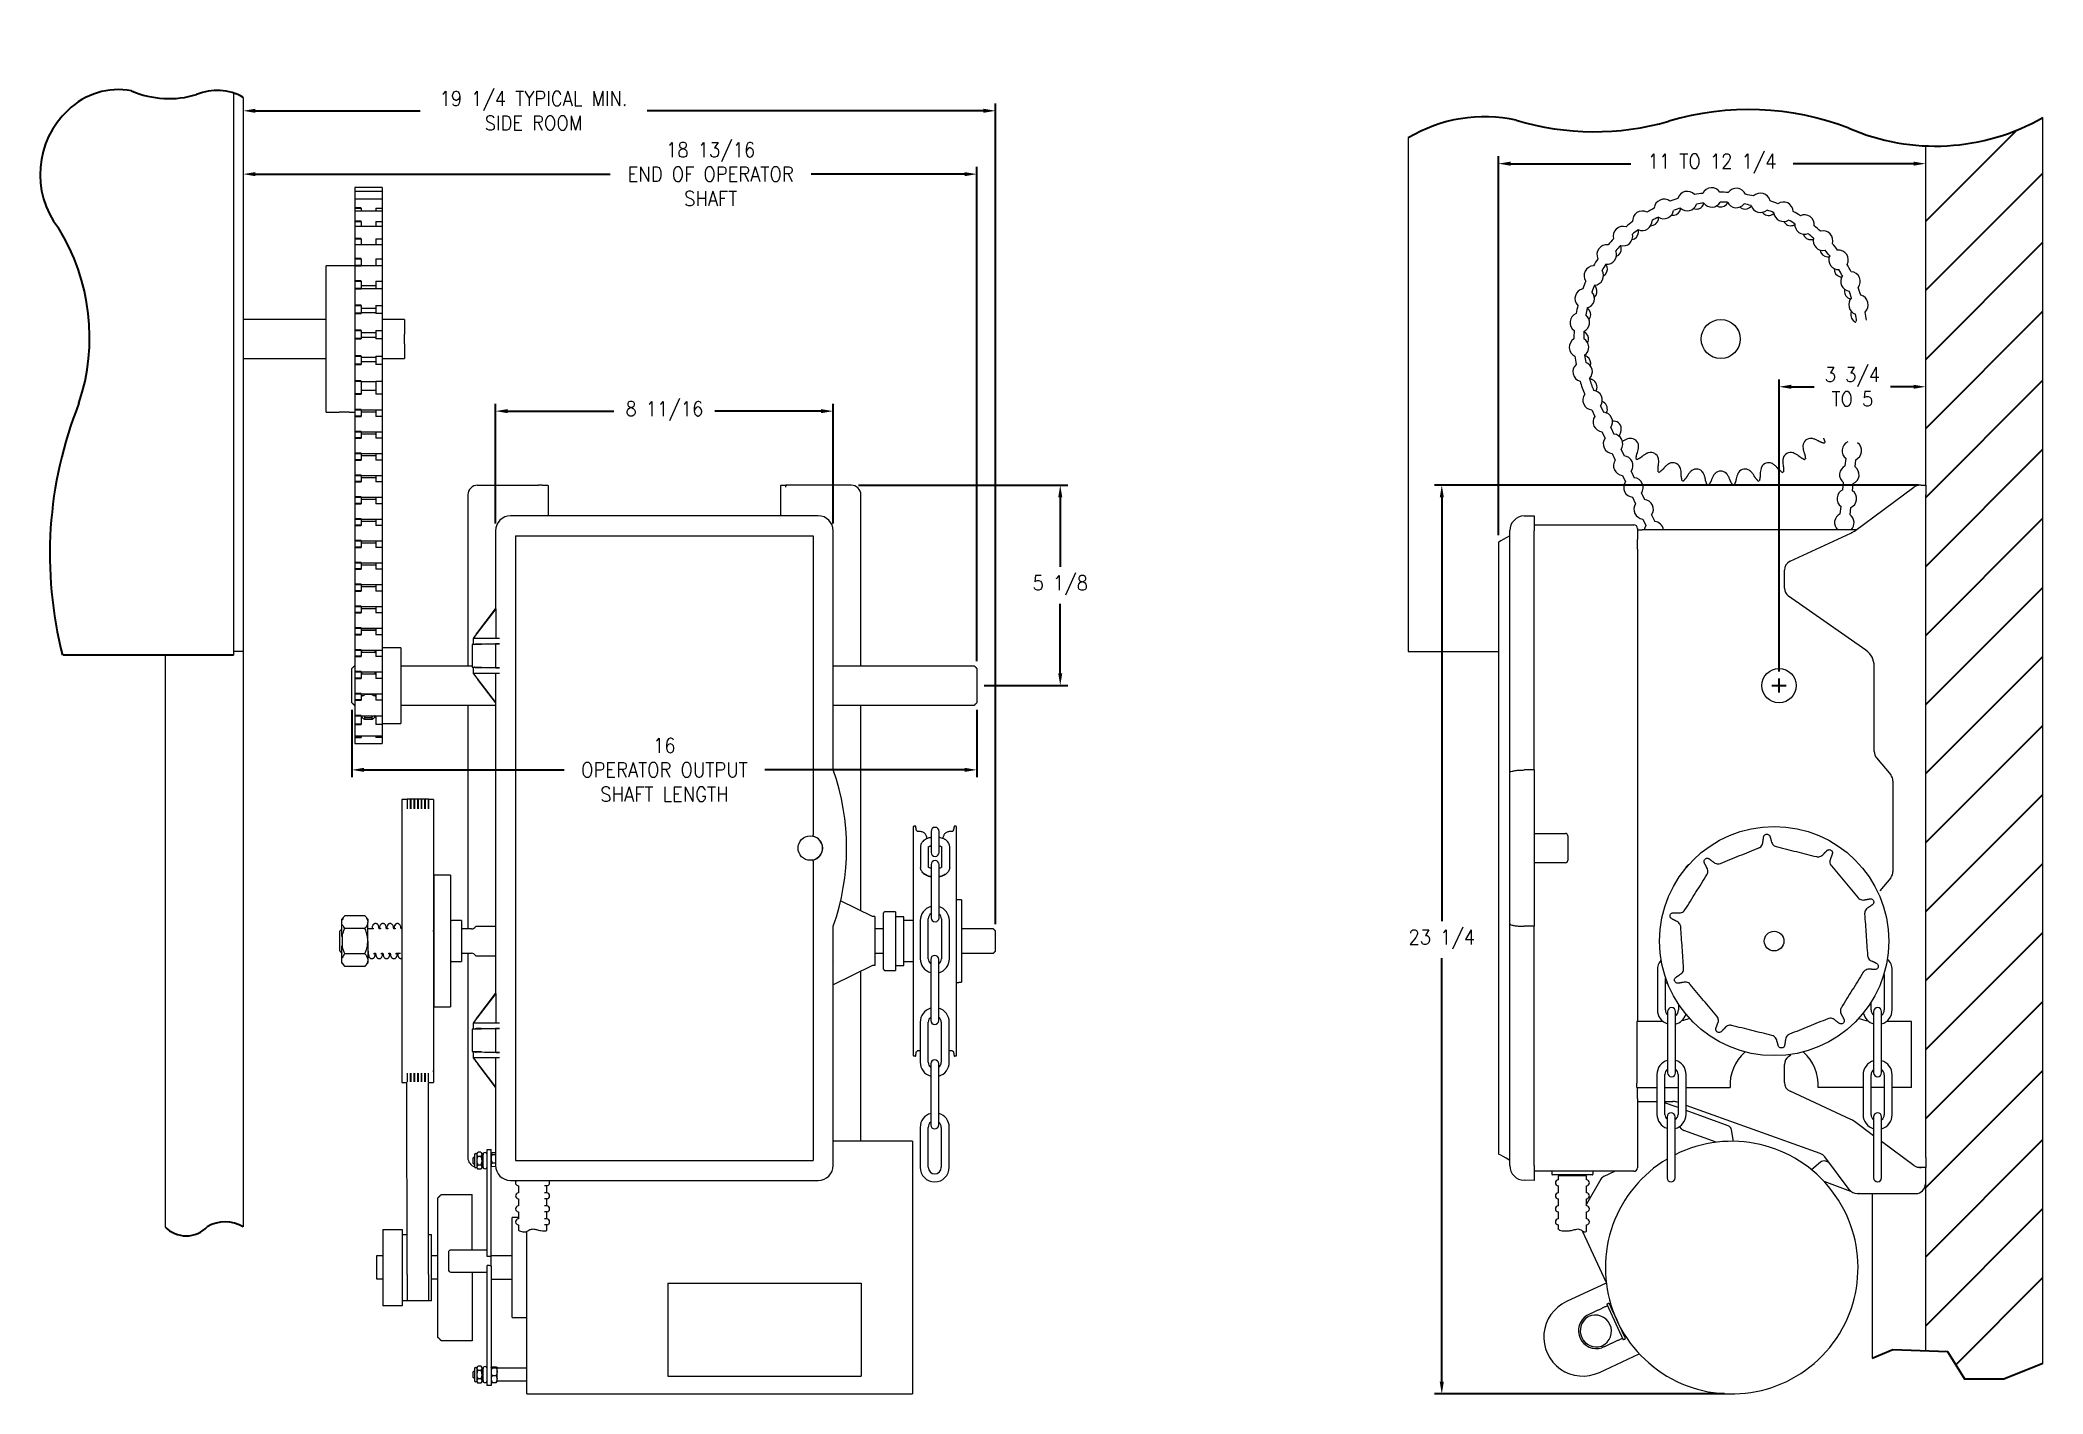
# Model space of a CAD drawing. Extents: x 2.2 to 53.5, y 8 to 42.7.
import ezdxf

# ---------------------------------------------------------------- set-up
doc = ezdxf.new("R2010")
doc.units = 0
doc.header["$LTSCALE"] = 0.5
doc.header["$MEASUREMENT"] = 0
doc.layers.get('Defpoints').update_dxf_attribs({"linetype": 'CONTINUOUS'})
doc.layers.add('DIM', color=1, linetype='CONTINUOUS')
doc.layers.add('OBJ', color=3, linetype='CONTINUOUS')
doc.styles.add('ROMANS', font='romans.shx', dxfattribs={"width": 0.9, "height": 0.375})
doc.dimstyles.new('GENIE', dxfattribs={"dimscale": 2, "dimtxt": 0.25, "dimasz": 0.156, "dimexe": 0.095, "dimexo": 0.0925, "dimgap": 0.095, "dimtad": 0, "dimtih": 1, "dimtoh": 1, "dimdec": 5, "dimzin": 4, "dimdsep": 46, "dimlunit": 5, "dimtxsty": 'ROMANS', "dimcen": 0.09, "dimadec": 0, "dimazin": 0, "dimtfac": 1, "dimtdec": 5, "dimtofl": 0, "dimtmove": 0, "dimatfit": 3, "dimfxl": 0, "dimfrac": 2, "dimtolj": 1, "dimtzin": 4, "dimarcsym": 0})

msp = doc.modelspace()

# ---------------------------------------------------------------- blocks, each defined once
blk = doc.blocks.new('*D30')
at = {"layer": 'Defpoints', "color": 0}
for p in [(50.48, 33.839), (50.48, 29.238), (46.723, 26.366)]:
    blk.add_point(p, dxfattribs=at)
at = {"layer": 'DIM', "color": 0, "lineweight": -2}
for p, q in [((46.723, 26.551), (46.723, 34.029)), ((47.035, 33.839), (47.624, 33.839)), ((50.168, 33.839), (49.579, 33.839))]:
    blk.add_line(p, q, dxfattribs=at)
at = {"layer": 'DIM', "color": 0}
for points in [[(47.035, 33.891), (47.035, 33.787), (46.723, 33.839)], [(50.168, 33.891), (50.168, 33.787), (50.48, 33.839)]]:
    blk.add_solid(points, dxfattribs=at)
at = {"layer": 'DIM', "color": 0, "insert": (48.602, 33.839), "char_height": 0.375, "attachment_point": 5, "style": 'ROMANS'}
blk.add_mtext('\\A1;3 3/4\\PTO 5', dxfattribs=at)
blk = doc.blocks.new('*D31')
at = {"layer": 'Defpoints', "color": 0}
for p in [(50.48, 39.553), (50.48, 31.319), (39.538, 29.855)]:
    blk.add_point(p, dxfattribs=at)
at = {"layer": 'DIM', "color": 0, "lineweight": -2}
for p, q in [((39.538, 30.04), (39.538, 39.743)), ((39.85, 39.553), (42.931, 39.553)), ((50.168, 39.553), (47.087, 39.553))]:
    blk.add_line(p, q, dxfattribs=at)
at = {"layer": 'DIM', "color": 0}
for points in [[(39.85, 39.605), (39.85, 39.501), (39.538, 39.553)], [(50.168, 39.605), (50.168, 39.501), (50.48, 39.553)]]:
    blk.add_solid(points, dxfattribs=at)
at = {"layer": 'DIM', "color": 0, "insert": (45.009, 39.553), "char_height": 0.375, "attachment_point": 5, "style": 'ROMANS'}
blk.add_mtext('\\A1;11 TO 12 1/4', dxfattribs=at)
blk = doc.blocks.new('*D32')
at = {"layer": 'Defpoints', "color": 0}
for p in [(26.183, 39.285), (7.4, 35.562), (26.183, 26.626)]:
    blk.add_point(p, dxfattribs=at)
at = {"layer": 'DIM', "color": 0, "lineweight": -2}
for p, q in [((7.712, 39.285), (16.792, 39.285)), ((25.871, 39.285), (21.945, 39.285)), ((26.183, 26.811), (26.183, 39.475))]:
    blk.add_line(p, q, dxfattribs=at)
at = {"layer": 'DIM', "color": 0}
for points in [[(7.712, 39.337), (7.712, 39.233), (7.4, 39.285)], [(25.871, 39.337), (25.871, 39.233), (26.183, 39.285)]]:
    blk.add_solid(points, dxfattribs=at)
at = {"layer": 'DIM', "color": 0, "insert": (19.368, 39.285), "char_height": 0.375, "attachment_point": 5, "style": 'ROMANS'}
blk.add_mtext('\\A1;18 13/16\\PEND OF OPERATOR\\PSHAFT', dxfattribs=at)
blk = doc.blocks.new('*D33')
at = {"layer": 'Defpoints', "color": 0}
for p in [(22.506, 33.215), (13.859, 30.149), (22.506, 30.149)]:
    blk.add_point(p, dxfattribs=at)
at = {"layer": 'DIM', "color": 0, "lineweight": -2}
for p, q in [((13.859, 30.334), (13.859, 33.405)), ((22.506, 30.334), (22.506, 33.405)), ((14.171, 33.215), (16.892, 33.215)), ((22.194, 33.215), (19.474, 33.215))]:
    blk.add_line(p, q, dxfattribs=at)
at = {"layer": 'DIM', "color": 0}
for points in [[(14.171, 33.267), (14.171, 33.163), (13.859, 33.215)], [(22.194, 33.267), (22.194, 33.163), (22.506, 33.215)]]:
    blk.add_solid(points, dxfattribs=at)
at = {"layer": 'DIM', "color": 0, "insert": (18.183, 33.215), "char_height": 0.375, "attachment_point": 5, "style": 'ROMANS'}
blk.add_mtext('\\A1;8 11/16', dxfattribs=at)
blk = doc.blocks.new('*D34')
at = {"layer": 'Defpoints', "color": 0}
for p in [(10.183, 25.747), (26.183, 25.747), (26.183, 24.028)]:
    blk.add_point(p, dxfattribs=at)
at = {"layer": 'DIM', "color": 0, "lineweight": -2}
for p, q in [((10.183, 25.562), (10.183, 23.838)), ((26.183, 25.562), (26.183, 23.838)), ((10.495, 24.028), (15.614, 24.028)), ((25.871, 24.028), (20.751, 24.028))]:
    blk.add_line(p, q, dxfattribs=at)
at = {"layer": 'DIM', "color": 0}
for points in [[(10.495, 24.08), (10.495, 23.976), (10.183, 24.028)], [(25.871, 24.08), (25.871, 23.976), (26.183, 24.028)]]:
    blk.add_solid(points, dxfattribs=at)
at = {"layer": 'DIM', "color": 0, "insert": (18.183, 24.028), "char_height": 0.375, "attachment_point": 5, "style": 'ROMANS'}
blk.add_mtext('\\A1;16\\POPERATOR OUTPUT\\PSHAFT LENGTH', dxfattribs=at)
blk = doc.blocks.new('*D35')
at = {"layer": 'Defpoints', "color": 0}
for p in [(26.665, 40.907), (7.4, 35.562), (26.665, 19.895)]:
    blk.add_point(p, dxfattribs=at)
at = {"layer": 'DIM', "color": 0, "lineweight": -2}
for p, q in [((26.665, 20.08), (26.665, 41.097)), ((7.712, 40.907), (11.926, 40.907)), ((26.353, 40.907), (17.738, 40.907))]:
    blk.add_line(p, q, dxfattribs=at)
at = {"layer": 'DIM', "color": 0}
for points in [[(7.712, 40.959), (7.712, 40.855), (7.4, 40.907)], [(26.353, 40.959), (26.353, 40.855), (26.665, 40.907)]]:
    blk.add_solid(points, dxfattribs=at)
at = {"layer": 'DIM', "color": 0, "insert": (14.832, 40.907), "char_height": 0.375, "attachment_point": 5, "style": 'ROMANS'}
blk.add_mtext('\\A1;19 1/4 TYPICAL MIN.\\PSIDE ROOM', dxfattribs=at)
blk = doc.blocks.new('*D36')
at = {"layer": 'Defpoints', "color": 0}
for p in [(22.964, 31.319), (26.183, 26.186), (28.319, 26.186)]:
    blk.add_point(p, dxfattribs=at)
at = {"layer": 'DIM', "color": 0, "lineweight": -2}
for p, q in [((23.149, 31.319), (28.509, 31.319)), ((28.319, 31.007), (28.319, 29.228)), ((28.319, 26.498), (28.319, 28.277)), ((26.368, 26.186), (28.509, 26.186))]:
    blk.add_line(p, q, dxfattribs=at)
at = {"layer": 'DIM', "color": 0}
for points in [[(28.267, 31.007), (28.371, 31.007), (28.319, 31.319)], [(28.267, 26.498), (28.371, 26.498), (28.319, 26.186)]]:
    blk.add_solid(points, dxfattribs=at)
at = {"layer": 'DIM', "color": 0, "insert": (28.319, 28.752), "char_height": 0.375, "attachment_point": 5, "style": 'ROMANS'}
blk.add_mtext('\\A1;5 1/8', dxfattribs=at)
blk = doc.blocks.new('*D37')
at = {"layer": 'Defpoints', "color": 0}
for p in [(50.48, 31.319), (38.088, 8.045), (45.511, 8.045)]:
    blk.add_point(p, dxfattribs=at)
at = {"layer": 'DIM', "color": 0, "lineweight": -2}
for p, q in [((50.295, 31.319), (37.898, 31.319)), ((38.088, 31.007), (38.088, 20.157)), ((38.088, 8.357), (38.088, 19.206)), ((45.326, 8.045), (37.898, 8.045))]:
    blk.add_line(p, q, dxfattribs=at)
at = {"layer": 'DIM', "color": 0}
for points in [[(38.036, 31.007), (38.14, 31.007), (38.088, 31.319)], [(38.036, 8.357), (38.14, 8.357), (38.088, 8.045)]]:
    blk.add_solid(points, dxfattribs=at)
at = {"layer": 'DIM', "color": 0, "insert": (38.088, 19.682), "char_height": 0.375, "attachment_point": 5, "style": 'ROMANS'}
blk.add_mtext('\\A1;23 1/4', dxfattribs=at)

# ---------------------------------------------------------------- dimensions: what is measured, and where the dimension line sits
at = {"layer": 'DIM'}
for base, p2, text, override, picture, middle in [((26.664904, 40.907334), (26.664904, 19.895471), '<> TYPICAL MIN.\\PSIDE ROOM', {"dimse1": 1}, '*D35', (14.831718, 40.907334)), ((26.182707, 39.284943), (26.182707, 26.625774), '<>\\PEND OF OPERATOR\\PSHAFT', {"dimdec": 4, "dimse1": 1}, '*D32', (19.368187, 39.284943))]:
    dim = msp.add_linear_dim(base=base, p1=(7.400452, 35.56166), p2=p2, text=text, dimstyle='GENIE', override=override, dxfattribs=at)
    dim.commit()
    dim.dimension.update_dxf_attribs({"geometry": picture, "text_midpoint": middle, "dimtype": 160})
for base, p1, p2, text, override, picture, middle in [((50.480318, 39.552589), (39.537823, 29.855252), (50.480318, 31.318527), '11 TO 12 1/4', {"dimse2": 1}, '*D31', (45.00907, 39.552589)), ((50.480318, 33.839291), (46.722818, 26.366275), (50.480318, 29.238104), '<>\\PTO 5', {"dimse2": 1}, '*D30', (48.601568, 33.839291)), ((22.506124, 33.215437), (13.859306, 30.149075), (22.506124, 30.149075), '8 11/16', {"dimdec": 5}, '*D33', (18.182715, 33.215437))]:
    dim = msp.add_linear_dim(base=base, p1=p1, p2=p2, text=text, dimstyle='GENIE', override=override, dxfattribs=at)
    dim.commit()
    dim.dimension.update_dxf_attribs({"geometry": picture, "text_midpoint": middle})
dim = msp.add_linear_dim(base=(28.319077, 26.186274), p1=(22.964207, 31.318527), p2=(26.182707, 26.186274), angle=90, dimstyle='GENIE', dxfattribs=at)
dim.commit()
dim.dimension.update_dxf_attribs({"geometry": '*D36', "text_midpoint": (28.319077, 28.752401)})
dim = msp.add_linear_dim(base=(38.087645, 8.044886), p1=(50.480318, 31.318527), p2=(45.510968, 8.044886), angle=90, dimstyle='GENIE', override={"dimdec": 4}, dxfattribs=at)
dim.commit()
dim.dimension.update_dxf_attribs({"geometry": '*D37', "text_midpoint": (38.087645, 19.681707)})
dim = msp.add_linear_dim(base=(26.182707, 24.027958), p1=(10.182704, 25.746774), p2=(26.182707, 25.746774), text='<>\\POPERATOR OUTPUT\\PSHAFT LENGTH', dimstyle='GENIE', dxfattribs=at)
dim.commit()
dim.dimension.update_dxf_attribs({"geometry": '*D34', "text_midpoint": (18.182706, 24.027958)})

# ---------------------------------------------------------------- linework, layer by layer
at = {"layer": 'DIM'}
for p, q in [((50.480318, 38.076938), (52.819511, 40.416131)), ((50.480318, 36.309171), (53.480318, 39.309172)), ((50.480318, 34.541405), (53.480318, 37.541405)), ((50.480318, 32.773638), (53.480318, 35.773638)), ((50.480318, 31.005871), (53.480318, 34.005871)), ((50.480318, 29.238104), (53.480318, 32.238104)), ((50.480318, 27.470337), (53.480318, 30.470337)), ((50.480318, 25.70257), (53.480318, 28.70257)), ((50.480318, 23.934803), (53.480318, 26.934803)), ((46.542818, 26.186275), (46.902818, 26.186275)), ((46.722818, 26.006275), (46.722818, 26.366275)), ((50.480318, 22.167036), (53.480318, 25.167036)), ((50.480318, 20.399269), (53.480318, 23.399269)), ((50.480318, 18.631502), (53.480318, 21.631502)), ((50.480318, 16.863735), (53.480318, 19.863735)), ((50.480318, 15.095968), (53.480318, 18.095968)), ((50.480318, 13.328201), (53.480318, 16.328201)), ((50.480318, 11.560434), (53.480318, 14.560434)), ((50.480318, 9.792667), (53.480318, 12.792667)), ((51.249595, 8.794178), (53.480318, 11.0249))]:
    msp.add_line(p, q, dxfattribs=at)
at = {"layer": 'DIM', "color": 3, "linetype": 'Continuous', "lineweight": 15}
for p, q in [((50.360318, 31.318526), (50.32267, 31.318526)), ((50.360318, 31.318526), (50.480318, 31.318526)), ((50.480318, 31.318526), (50.480318, 31.068526)), ((50.480318, 13.848527), (50.310763, 13.848527)), ((50.472818, 13.848527), (50.472818, 13.427277)), ((50.480318, 14.098526), (50.480318, 13.848527))]:
    msp.add_line(p, q, dxfattribs=at)
at = {"layer": 'DIM', "color": 3, "lineweight": 15}
for p, q in [((50.478318, 30.17572), (50.480318, 30.17622)), ((50.480318, 30.17622), (50.480318, 30.17572)), ((50.480318, 29.92572), (50.480318, 30.17572))]:
    msp.add_line(p, q, dxfattribs=at)
at = {"layer": 'DIM', "color": 3, "linetype": 'Continuous', "lineweight": 15}
for centre, start, end in [((50.322669, 31.068527), 109.2327884, 126.4644923), ((50.322669, 14.098527), 233.5355077, 250.7672116), ((50.222818, 13.427277), 270, 0)]:
    msp.add_arc(centre, 0.25, start, end, dxfattribs=at)
for points, knots in [([(50.32267, 31.318526), (50.312682, 31.318218), (50.292697, 31.317602), (50.262653, 31.31187), (50.245507, 31.306269), (50.240318, 31.304574)], [0, 0, 0, 0, 0.410608937, 0.821609604, 1, 1, 1, 1]), ([(50.240318, 13.86248), (50.252424, 13.85886), (50.276649, 13.851615), (50.299973, 13.849286), (50.310212, 13.848838), (50.310318, 13.848833)], [0, 0, 0, 0, 0.4105627137, 0.8215432485, 0.8258399925, 0.8258399925, 0.8258399925, 0.8258399925])]:
    msp.add_open_spline(points, degree=3, knots=knots, dxfattribs=at)
at = {"layer": 'OBJ', "linetype": 'Continuous', "lineweight": 15}
for p, q in [((7.150455, 41.362648), (7.150455, 27.061657)), ((7.400452, 41.25118), (7.400452, 27.061657)), ((53.480318, 8.829572), (53.480318, 40.738997)), ((37.230318, 40.210503), (37.230318, 27.061657)), ((50.480318, 31.318527), (50.480318, 40.008431)), ((10.257707, 38.938732), (10.257707, 38.924878)), ((10.257707, 38.924878), (10.257707, 38.843872)), ((10.257707, 38.843872), (10.257707, 38.812258)), ((10.257707, 38.812258), (10.257707, 38.657239)), ((10.257707, 38.657239), (10.257707, 38.642502)), ((10.257707, 38.642502), (10.257707, 38.586544)), ((10.257707, 38.586544), (10.257707, 38.413076)), ((10.952707, 38.938732), (10.952707, 38.792978)), ((10.952707, 38.924221), (10.952707, 38.816205)), ((10.952707, 38.843872), (10.952707, 38.642502)), ((10.952707, 38.821161), (10.952707, 38.821105)), ((10.952707, 38.800769), (10.952707, 38.726211)), ((10.952707, 38.792978), (10.952707, 38.760937)), ((10.952707, 38.642502), (10.952707, 38.413076)), ((10.952707, 38.572107), (10.952707, 38.525714)), ((10.257707, 38.413076), (10.257707, 38.343873)), ((10.257707, 38.340691), (10.257707, 38.254537)), ((10.257707, 38.254537), (10.257707, 38.072109)), ((10.257707, 38.067852), (10.257707, 37.94754)), ((10.417706, 38.413076), (10.417706, 38.343873)), ((10.417706, 38.067852), (10.417706, 37.94754)), ((10.792704, 38.413076), (10.952707, 38.413076)), ((10.792704, 38.413076), (10.792704, 38.343873)), ((10.792704, 38.067852), (10.792704, 37.94754)), ((10.792704, 38.067852), (10.952707, 38.067852)), ((10.952707, 38.413076), (10.952707, 38.311133)), ((10.952707, 38.340691), (10.952707, 38.067852)), ((10.952707, 38.245131), (10.952707, 38.220764)), ((10.952707, 38.067852), (10.952707, 37.935056)), ((10.257707, 37.94754), (10.257707, 37.826247)), ((10.257707, 37.826247), (10.257707, 37.631978)), ((10.257707, 37.631978), (10.257707, 37.474903)), ((10.257707, 37.474903), (10.257707, 37.314595)), ((10.417706, 37.631978), (10.417706, 37.474903)), ((10.792704, 37.631978), (10.792704, 37.474903)), ((10.792704, 37.631978), (10.952707, 37.631978)), ((10.952707, 37.94754), (10.952707, 37.631978)), ((10.952707, 37.829692), (10.952707, 37.820549)), ((10.952707, 37.631978), (10.952707, 37.472336)), ((10.952707, 37.474903), (10.952707, 37.118594)), ((9.525453, 33.186659), (9.525453, 36.936659)), ((10.257707, 37.314595), (10.257707, 37.118594)), ((10.257707, 37.118594), (10.257707, 36.936659)), ((10.257707, 36.936922), (10.257707, 36.735008)), ((10.417706, 37.118594), (10.417706, 36.936659)), ((10.792704, 37.118594), (10.952707, 37.118594)), ((10.792704, 37.118594), (10.792704, 36.936922)), ((10.952707, 36.936922), (10.792704, 36.936922)), ((10.952707, 37.338324), (10.952707, 37.337141)), ((10.952707, 37.118594), (10.952707, 36.936922)), ((10.952707, 36.936922), (10.952707, 36.543189)), ((10.257707, 36.735008), (10.257707, 36.543189)), ((10.257707, 36.543189), (10.257707, 36.350159)), ((10.417706, 36.543189), (10.417706, 36.350159)), ((10.792704, 36.543189), (10.952707, 36.543189)), ((10.792704, 36.543189), (10.792704, 36.344959)), ((10.952707, 36.543189), (10.952707, 36.344959)), ((10.257707, 36.350159), (10.257707, 36.104958)), ((10.257707, 36.104958), (10.257707, 35.923103)), ((10.257707, 35.923103), (10.257707, 35.714299)), ((10.417706, 35.923103), (10.417706, 35.714299)), ((10.952707, 36.344959), (10.792704, 36.344959)), ((10.792704, 35.923103), (10.952707, 35.923103)), ((10.792704, 35.923103), (10.792704, 35.714299)), ((10.952707, 36.344959), (10.952707, 35.923103)), ((10.952707, 35.923103), (10.952707, 35.714299)), ((10.257707, 35.714299), (10.257707, 35.44345)), ((10.257707, 35.44345), (10.257707, 35.277045)), ((10.952707, 35.714299), (10.792704, 35.714299)), ((10.952707, 35.714299), (10.952707, 35.277045)), ((11.525451, 35.56166), (11.525451, 35.186657)), ((10.257707, 35.277045), (10.257707, 35.065524)), ((10.257707, 35.065524), (10.257707, 34.770429)), ((10.417706, 35.277045), (10.417706, 35.065524)), ((10.792704, 35.277045), (10.952707, 35.277045)), ((10.792704, 35.277045), (10.792704, 35.063961)), ((10.952707, 35.063961), (10.792704, 35.063961)), ((10.952707, 35.277045), (10.952707, 35.063961)), ((10.952707, 35.063961), (10.952707, 34.624492)), ((11.525451, 34.936661), (11.525451, 35.186657)), ((11.525451, 34.936661), (11.525451, 34.561658)), ((10.257707, 34.770429), (10.257707, 34.624492)), ((10.257707, 34.624492), (10.257707, 34.407057)), ((10.257707, 34.413548), (10.257707, 34.106189)), ((10.417706, 34.624492), (10.417706, 34.407057)), ((10.792704, 34.624492), (10.952707, 34.624492)), ((10.792704, 34.624492), (10.792704, 34.413548)), ((10.952707, 34.413548), (10.792704, 34.413548)), ((10.952707, 34.624492), (10.952707, 34.413548)), ((10.952707, 34.413548), (10.952707, 33.985122)), ((10.257707, 34.106189), (10.257707, 33.985122)), ((10.257707, 33.985122), (10.257707, 33.645694)), ((10.417706, 33.985122), (10.417706, 33.645694)), ((10.792704, 33.985122), (10.952707, 33.985122)), ((10.792704, 33.985122), (10.792704, 33.645694)), ((10.952707, 33.985122), (10.952707, 33.645694)), ((10.257707, 33.645694), (10.257707, 33.248845)), ((10.952707, 33.645694), (10.792704, 33.645694)), ((10.952707, 33.645694), (10.952707, 33.248845)), ((42.154213, 33.354688), (42.23232, 33.18755)), ((10.257707, 33.248845), (10.257707, 33.081708)), ((10.257707, 33.081708), (10.257707, 32.68942)), ((10.417706, 33.248845), (10.417706, 33.081708)), ((10.792704, 33.248845), (10.952707, 33.248845)), ((10.792704, 33.248845), (10.792704, 33.081708)), ((10.952707, 33.081708), (10.792704, 33.081708)), ((10.952707, 33.248845), (10.952707, 33.081708)), ((10.952707, 33.081708), (10.952707, 32.68942)), ((41.927724, 33.248845), (42.005832, 33.081708)), ((10.257707, 32.68942), (10.257707, 32.522283)), ((10.257707, 32.522283), (10.257707, 32.129995)), ((10.417706, 32.68942), (10.417706, 32.522283)), ((10.792704, 32.68942), (10.952707, 32.68942)), ((10.792704, 32.68942), (10.792704, 32.522283)), ((10.952707, 32.522283), (10.792704, 32.522283)), ((10.952707, 32.68942), (10.952707, 32.522283)), ((10.952707, 32.522283), (10.952707, 32.129995)), ((42.18916, 32.68942), (42.267268, 32.522283)), ((42.415648, 32.795263), (42.493756, 32.628126)), ((10.257707, 32.129995), (10.257707, 31.962858)), ((10.257707, 31.962858), (10.257707, 31.570566)), ((10.417706, 32.129995), (10.417706, 31.962858)), ((10.792704, 32.129995), (10.952707, 32.129995)), ((10.792704, 32.129995), (10.792704, 31.962858)), ((10.952707, 31.962858), (10.792704, 31.962858)), ((10.952707, 32.129995), (10.952707, 31.962858)), ((10.952707, 31.962858), (10.952707, 31.570566)), ((42.450595, 32.129995), (42.528703, 31.962858)), ((42.677084, 32.235838), (42.755192, 32.068701)), ((48.420064, 31.814536), (48.43921, 31.998025)), ((48.668715, 31.788592), (48.68786, 31.97208)), ((10.257707, 31.570566), (10.257707, 31.403429)), ((10.257707, 31.403429), (10.257707, 31.011141)), ((10.417706, 31.570566), (10.417706, 31.403429)), ((10.792704, 31.570566), (10.952707, 31.570566)), ((10.792704, 31.570566), (10.792704, 31.403429)), ((10.952707, 31.403429), (10.792704, 31.403429)), ((10.952707, 31.570566), (10.952707, 31.403429)), ((10.952707, 31.403429), (10.952707, 31.011141)), ((13.401205, 31.318527), (14.963705, 31.318527)), ((15.050986, 31.318527), (14.963705, 31.318527)), ((15.050986, 31.318527), (15.189133, 31.318527)), ((15.203705, 31.304574), (15.203705, 31.269581)), ((21.161706, 31.269581), (21.161706, 31.304574)), ((21.176279, 31.318527), (21.314425, 31.318527)), ((21.281704, 31.304574), (21.281704, 31.269581)), ((21.401706, 31.318527), (21.314425, 31.318527)), ((22.964207, 31.318527), (21.401706, 31.318527)), ((42.712031, 31.570566), (42.790138, 31.403429)), ((42.938519, 31.676413), (43.016627, 31.509276)), ((48.355982, 31.200369), (48.375128, 31.383862)), ((48.604633, 31.174425), (48.623778, 31.357918)), ((50.360318, 31.318527), (50.32267, 31.318527)), ((50.360318, 31.318527), (50.480318, 31.318527)), ((50.480318, 31.318527), (50.480318, 31.068526)), ((10.257707, 31.011141), (10.257707, 30.844004)), ((10.257707, 30.844004), (10.257707, 30.451716)), ((10.417706, 31.011141), (10.417706, 30.844004)), ((10.792704, 31.011141), (10.952707, 31.011141)), ((10.792704, 31.011141), (10.792704, 30.844004)), ((10.952707, 30.844004), (10.792704, 30.844004)), ((10.952707, 31.011141), (10.952707, 30.844004)), ((10.952707, 30.844004), (10.952707, 30.451716)), ((13.151203, 31.068526), (13.151203, 26.685773)), ((15.203705, 31.269581), (15.203705, 30.534984)), ((21.161706, 30.534984), (21.161706, 31.269581)), ((23.214204, 26.685773), (23.214204, 31.068526)), ((42.973466, 31.011141), (43.051574, 30.844004)), ((43.199954, 31.116984), (43.278062, 30.949847)), ((48.651218, 30.144175), (50.174088, 31.269581)), ((50.480318, 14.098525), (50.480318, 31.068526)), ((10.257707, 30.451716), (10.257707, 30.284579)), ((10.257707, 30.284579), (10.257707, 29.892287)), ((10.417706, 30.451716), (10.417706, 30.284579)), ((10.792704, 30.451716), (10.952707, 30.451716)), ((10.792704, 30.451716), (10.792704, 30.284579)), ((10.952707, 30.284579), (10.792704, 30.284579)), ((10.952707, 30.451716), (10.952707, 30.284579)), ((10.952707, 30.284579), (10.952707, 29.892287)), ((22.120214, 30.534984), (14.245216, 30.534984)), ((40.198691, 30.530507), (40.455236, 30.534984)), ((40.455236, 30.534984), (40.455236, 30.149075)), ((40.455236, 30.301376), (42.988018, 30.301376)), ((42.988018, 30.301376), (43.008018, 30.301376)), ((43.234902, 30.451716), (43.31301, 30.284579)), ((43.46139, 30.557559), (43.539498, 30.390422)), ((48.2919, 30.586202), (48.311046, 30.769695)), ((48.54055, 30.560258), (48.559696, 30.743751)), ((10.257707, 29.892287), (10.257707, 29.72515)), ((10.417706, 29.892287), (10.417706, 29.72515)), ((10.792704, 29.892287), (10.952707, 29.892287)), ((10.792704, 29.892287), (10.792704, 29.72515)), ((10.952707, 29.892287), (10.952707, 29.72515)), ((13.859306, 30.149075), (13.859306, 28.14535)), ((14.370217, 30.024074), (21.995214, 30.024074)), ((14.370217, 30.024074), (14.370217, 14.024075)), ((21.995214, 30.024074), (21.995214, 22.361324)), ((22.506124, 24.025946), (22.506124, 30.149075)), ((39.830236, 30.149075), (39.830236, 30.155565)), ((39.830236, 23.959818), (39.830236, 30.149075)), ((40.455236, 24.025946), (40.455236, 30.149075)), ((43.097818, 30.211575), (43.097818, 29.931067)), ((43.097818, 30.177277), (43.217418, 30.177277)), ((43.097818, 29.677273), (43.097818, 29.931067)), ((43.337418, 30.177277), (43.217418, 30.177277)), ((48.696006, 30.177277), (43.337418, 30.177277)), ((47.005261, 29.370647), (48.564169, 30.092582)), ((10.257707, 29.72515), (10.257707, 29.332862)), ((10.257707, 29.332862), (10.257707, 29.165725)), ((10.417706, 29.332862), (10.417706, 29.165725)), ((10.952707, 29.72515), (10.792704, 29.72515)), ((10.792704, 29.332862), (10.952707, 29.332862)), ((10.792704, 29.332862), (10.792704, 29.165725)), ((10.952707, 29.72515), (10.952707, 29.332862)), ((10.952707, 29.332862), (10.952707, 29.165725)), ((43.097818, 29.677273), (43.097818, 17.583467)), ((10.257707, 29.165725), (10.257707, 28.773437)), ((10.257707, 28.773437), (10.257707, 28.6063)), ((10.417706, 28.773437), (10.417706, 28.6063)), ((10.952707, 29.165725), (10.792704, 29.165725)), ((10.792704, 28.773437), (10.952707, 28.773437)), ((10.792704, 28.773437), (10.792704, 28.6063)), ((10.952707, 29.165725), (10.952707, 28.773437)), ((10.952707, 28.773437), (10.952707, 28.6063)), ((46.860318, 28.683669), (46.860318, 29.143793)), ((10.257707, 28.6063), (10.257707, 28.214008)), ((10.257707, 28.214008), (10.257707, 28.04687)), ((10.417706, 28.214008), (10.417706, 28.04687)), ((10.952707, 28.6063), (10.792704, 28.6063)), ((10.792704, 28.214008), (10.952707, 28.214008)), ((10.792704, 28.214008), (10.792704, 28.04687)), ((10.952707, 28.6063), (10.952707, 28.214008)), ((10.952707, 28.214008), (10.952707, 28.04687)), ((48.947106, 27.092342), (46.966924, 28.478877)), ((10.257707, 28.04687), (10.257707, 27.654583)), ((10.952707, 28.04687), (10.792704, 28.04687)), ((10.952707, 28.04687), (10.952707, 27.654583)), ((13.864863, 28.149076), (13.296103, 27.408054)), ((13.403364, 27.551317), (13.861465, 28.148166)), ((13.859799, 28.148166), (13.860498, 28.149076)), ((13.859799, 28.149076), (13.859799, 28.148166)), ((13.863784, 28.149076), (13.859799, 28.149076)), ((13.861465, 28.148166), (13.859799, 28.148166)), ((13.864863, 28.149076), (13.863784, 28.149076)), ((13.864863, 28.149076), (13.864863, 27.399076)), ((10.257707, 27.654583), (10.257707, 27.487446)), ((10.257707, 27.487446), (10.257707, 27.095158)), ((10.417706, 27.654583), (10.417706, 27.487446)), ((10.792704, 27.654583), (10.952707, 27.654583)), ((10.792704, 27.654583), (10.792704, 27.487446)), ((10.952707, 27.487446), (10.792704, 27.487446)), ((10.952707, 27.654583), (10.952707, 27.487446)), ((10.952707, 27.487446), (10.952707, 27.095158)), ((13.50227, 27.236576), (13.264306, 27.236576)), ((13.289308, 27.399076), (13.289308, 27.236576)), ((13.289308, 27.399076), (13.31544, 27.399076)), ((13.296103, 27.408054), (13.296103, 27.399076)), ((13.31544, 27.399076), (13.957128, 27.399076)), ((13.359735, 27.250233), (13.957128, 27.256161)), ((13.37037, 27.509406), (13.402894, 27.551317)), ((13.402894, 27.550678), (13.37037, 27.508289)), ((13.37037, 27.508289), (13.37037, 27.509406)), ((13.402894, 27.550678), (13.403364, 27.551317)), ((13.402894, 27.551317), (13.402894, 27.550678)), ((13.403364, 27.551317), (13.402894, 27.551317)), ((13.859306, 27.25182), (13.577203, 27.249074)), ((13.863784, 27.254058), (13.859306, 27.25182)), ((13.859306, 27.25182), (13.859306, 26.64633)), ((5.400452, 26.961695), (5.400452, 12.323764)), ((7.150455, 27.061657), (7.150455, 26.961695)), ((7.400452, 27.061657), (7.150455, 27.061657)), ((7.400452, 27.061657), (7.400452, 12.323764)), ((10.257707, 27.095158), (10.257707, 26.928021)), ((10.257707, 26.928021), (10.257707, 26.535728)), ((10.417706, 27.095158), (10.417706, 26.928021)), ((10.432706, 27.094224), (10.432706, 27.091558)), ((10.432706, 27.037065), (10.432706, 27.093952)), ((10.775456, 27.091558), (10.775456, 27.094224)), ((10.775456, 27.037065), (10.775456, 27.093952)), ((10.792704, 27.095158), (10.952707, 27.095158)), ((10.792704, 27.095158), (10.792704, 26.928021)), ((10.952707, 26.928021), (10.792704, 26.928021)), ((10.952707, 27.095158), (10.952707, 26.928021)), ((10.952707, 26.928021), (10.952707, 26.535728)), ((11.432707, 27.155025), (11.432707, 25.217527)), ((37.230318, 27.061657), (39.537823, 27.061657)), ((49.160318, 24.49656), (49.160318, 26.682764)), ((10.182704, 25.746774), (10.182704, 26.625774)), ((10.182704, 26.288914), (10.182704, 26.324231)), ((10.257707, 26.535728), (10.257707, 26.368591)), ((10.257707, 26.368591), (10.257707, 25.976304)), ((10.417706, 26.535728), (10.417706, 26.368591)), ((10.432706, 26.475373), (10.432706, 26.534799)), ((10.775456, 26.475373), (10.775456, 26.534799)), ((10.792704, 26.535728), (10.952707, 26.535728)), ((10.792704, 26.535728), (10.792704, 26.368591)), ((10.952707, 26.368591), (10.792704, 26.368591)), ((10.952707, 26.535728), (10.952707, 26.368591)), ((10.952707, 26.368591), (10.952707, 25.976304)), ((13.264306, 26.661574), (13.50227, 26.661574)), ((13.289308, 26.661574), (13.289308, 26.499074)), ((13.31544, 26.499074), (13.289308, 26.499074)), ((13.295597, 26.490711), (13.295597, 26.499074)), ((13.295597, 26.490711), (13.858579, 25.749074)), ((13.957128, 26.499074), (13.31544, 26.499074)), ((13.957128, 26.641989), (13.359735, 26.647917)), ((13.855913, 25.749074), (13.402894, 26.345852)), ((13.577203, 26.649076), (13.859306, 26.64633)), ((13.859306, 26.64633), (13.863784, 26.644092)), ((13.864136, 25.749074), (13.864136, 26.499074)), ((26.182707, 26.625774), (26.182707, 25.746774)), ((26.182707, 26.324231), (26.182707, 26.288914)), ((10.257707, 25.976304), (10.257707, 25.809167)), ((10.257707, 25.809167), (10.257707, 25.415945)), ((10.417706, 25.976304), (10.417706, 25.809167)), ((10.432706, 25.915943), (10.432706, 25.97537)), ((10.510703, 25.954879), (10.510703, 25.97537)), ((10.697454, 25.954879), (10.510703, 25.954879)), ((10.697454, 25.954879), (10.697454, 25.97537)), ((10.775456, 25.915943), (10.775456, 25.97537)), ((10.792704, 25.976304), (10.952707, 25.976304)), ((10.792704, 25.976304), (10.792704, 25.809167)), ((10.952707, 25.809167), (10.792704, 25.809167)), ((10.952707, 25.976304), (10.952707, 25.809167)), ((10.952707, 25.809167), (10.952707, 25.415945)), ((13.151203, 25.686775), (13.151203, 19.95547)), ((13.855913, 25.749074), (13.858579, 25.749074)), ((13.864136, 25.749074), (13.858579, 25.749074)), ((13.859306, 25.749074), (13.859306, 18.295349)), ((23.214204, 20.419156), (23.214204, 25.686775)), ((10.257707, 25.415945), (10.257707, 25.186847)), ((10.257707, 25.186847), (10.257707, 24.903218)), ((10.417706, 25.415945), (10.417706, 25.186847)), ((10.432706, 25.415945), (10.432706, 25.403217)), ((10.510703, 25.318958), (10.510703, 25.370908)), ((10.510703, 25.370908), (10.697454, 25.370908)), ((10.697454, 25.318958), (10.510703, 25.318958)), ((10.697454, 25.318958), (10.697454, 25.370908)), ((10.775456, 25.403217), (10.775456, 25.415945)), ((10.792704, 25.415945), (10.952707, 25.415945)), ((10.792704, 25.415945), (10.792704, 25.186847)), ((10.952707, 25.186847), (10.792704, 25.186847)), ((10.952707, 25.415945), (10.952707, 25.186847)), ((10.952707, 25.186847), (10.952707, 24.903218)), ((10.257707, 24.903218), (10.257707, 24.85399)), ((10.257707, 24.85399), (10.257707, 24.707354)), ((10.417706, 24.903218), (10.417706, 24.85399)), ((10.792704, 24.903218), (10.792704, 24.85399)), ((10.952707, 24.85399), (10.792704, 24.85399)), ((10.952707, 24.941511), (10.952707, 24.85399)), ((10.952707, 24.929778), (10.952707, 24.888425)), ((10.952707, 24.85399), (10.952707, 24.707354)), ((49.218807, 24.335862), (49.581829, 23.903231)), ((39.830236, 20.088332), (39.830236, 23.959818)), ((40.455236, 24.025946), (40.455236, 20.022203)), ((49.640318, 23.742533), (49.640318, 21.424518)), ((11.463406, 23.265968), (11.463406, 19.998202)), ((11.463406, 23.259571), (11.463406, 23.260247)), ((11.592908, 23.265907), (11.591903, 23.265968)), ((11.592908, 23.274514), (11.592908, 23.026383)), ((11.599408, 23.260749), (11.599408, 23.026383)), ((11.675406, 23.260749), (11.675406, 23.026383)), ((11.691406, 23.260749), (11.691406, 23.026383)), ((11.767404, 23.260749), (11.767404, 23.026383)), ((11.783408, 23.260749), (11.783408, 23.026383)), ((11.859406, 23.260749), (11.859406, 23.026383)), ((11.875406, 23.260749), (11.875406, 23.026383)), ((11.951404, 23.260749), (11.951404, 23.026383)), ((11.967408, 23.260749), (11.967408, 23.026383)), ((12.043406, 23.260749), (12.043406, 23.026383)), ((12.059406, 23.260749), (12.059406, 23.026383)), ((12.135404, 23.260749), (12.135404, 23.026383)), ((12.144908, 23.274514), (12.144908, 23.026383)), ((12.272405, 23.265968), (12.272405, 16.032198)), ((24.553206, 22.578299), (24.553206, 21.197827)), ((25.666606, 16.708636), (25.666606, 22.578299)), ((25.012405, 22.453369), (25.012405, 21.913369)), ((25.217403, 21.913369), (25.217403, 22.453369)), ((40.455236, 22.399077), (41.254268, 22.399077)), ((41.314267, 22.339073), (41.314267, 21.709076)), ((21.995214, 21.686825), (21.995214, 14.024075)), ((25.012405, 21.601862), (25.012405, 21.492814)), ((25.217403, 21.492814), (25.217403, 21.601862)), ((41.254268, 21.649077), (40.455236, 21.649077)), ((12.280407, 21.330971), (12.280407, 19.789421)), ((12.705407, 21.330971), (12.705407, 17.955968)), ((24.553206, 21.197827), (24.553206, 16.708636)), ((49.581829, 21.26382), (49.303606, 20.932249)), ((23.511564, 20.273435), (22.695535, 20.67333)), ((25.012405, 20.670641), (25.012405, 20.239695)), ((25.217403, 20.239695), (25.217403, 20.670641)), ((25.789908, 20.69919), (25.789908, 20.432063)), ((9.924208, 20.179395), (9.924208, 20.205969)), ((9.924208, 20.059393), (9.924208, 20.179395)), ((9.924208, 19.763467), (9.924208, 20.059393)), ((10.514204, 20.292987), (9.999206, 20.292987)), ((10.589208, 20.205969), (10.589208, 20.130609)), ((10.589208, 19.64347), (10.589208, 20.130609)), ((12.985404, 20.168469), (12.985404, 19.11847)), ((22.506124, 13.899074), (22.506124, 20.022203)), ((23.575253, 20.273435), (23.511564, 20.273435)), ((23.575253, 20.273435), (23.575253, 19.0135)), ((23.789905, 18.923469), (23.789905, 20.36347)), ((24.099905, 20.39347), (24.099905, 18.89347)), ((24.314904, 20.168469), (24.314904, 20.266967)), ((24.314904, 19.019968), (24.314904, 20.24558)), ((25.789908, 20.432063), (25.789908, 19.754128)), ((39.830236, 13.899074), (39.830236, 20.088332)), ((40.455236, 13.899074), (40.455236, 20.022203)), ((9.869207, 19.64347), (9.869207, 19.895471)), ((9.869207, 19.391469), (9.869207, 19.64347)), ((9.924208, 19.227542), (9.924208, 19.523467)), ((9.929206, 19.765847), (9.929206, 19.64347)), ((9.929206, 19.64347), (9.929206, 19.523378)), ((10.514204, 19.968231), (9.999206, 19.968231)), ((10.729279, 19.95547), (10.589208, 19.95547)), ((10.589208, 19.64347), (10.589208, 19.156331)), ((11.463406, 19.998202), (11.463406, 16.038379)), ((12.273222, 19.919852), (12.273269, 19.91821)), ((12.280351, 19.790754), (12.280398, 19.789112)), ((12.280405, 19.788766), (12.280396, 19.78911)), ((12.280405, 19.763754), (12.280396, 19.764096)), ((12.280407, 19.788764), (12.280407, 19.763754)), ((12.280407, 19.763754), (12.280407, 19.763726)), ((12.280407, 19.763754), (12.280407, 17.962234)), ((25.789908, 19.754128), (25.789908, 19.275615)), ((26.664904, 19.391469), (26.664904, 19.895471)), ((9.924208, 19.107544), (9.924208, 19.227542)), ((9.924208, 19.080971), (9.924208, 19.107544)), ((10.514204, 19.318709), (9.999206, 19.318709)), ((10.514204, 18.993948), (9.999206, 18.993948)), ((10.589208, 19.156331), (10.589208, 19.080971)), ((13.151203, 19.33147), (13.151203, 14.098525)), ((22.506124, 19.247475), (22.512695, 19.249192)), ((22.506124, 19.115027), (22.512695, 19.116969)), ((23.511564, 19.013505), (22.506124, 18.520788)), ((23.575253, 19.013505), (23.511564, 19.013505)), ((25.003554, 19.173776), (25.003554, 18.903776)), ((25.208552, 18.903776), (25.208552, 19.173776)), ((25.789908, 19.275615), (25.789908, 18.720353)), ((23.214204, 14.514884), (23.214204, 18.867783)), ((25.789908, 18.720353), (25.789908, 18.587749)), ((12.280396, 17.957519), (12.280405, 17.961871)), ((12.280396, 17.955544), (12.280405, 17.959897)), ((12.280407, 17.962234), (12.280407, 17.961873)), ((12.280407, 17.961873), (12.280407, 17.959897)), ((12.280407, 17.959897), (12.280407, 17.955968)), ((13.864863, 18.299075), (13.296103, 17.558053)), ((13.403364, 17.701316), (13.861465, 18.298165)), ((13.859799, 18.298165), (13.860498, 18.299075)), ((13.859799, 18.299075), (13.859799, 18.298165)), ((13.863784, 18.299075), (13.859799, 18.299075)), ((13.861465, 18.298165), (13.859799, 18.298165)), ((13.864863, 18.299075), (13.863784, 18.299075)), ((13.864863, 18.299075), (13.864863, 17.549075)), ((13.289308, 17.549075), (13.289308, 17.386575)), ((13.289308, 17.549075), (13.31544, 17.549075)), ((13.296103, 17.558053), (13.296103, 17.549075)), ((13.31544, 17.549075), (13.957128, 17.549075)), ((13.37037, 17.659405), (13.402894, 17.701316)), ((13.402894, 17.700677), (13.37037, 17.658292)), ((13.37037, 17.658292), (13.37037, 17.659405)), ((13.402894, 17.700677), (13.403364, 17.701316)), ((13.402894, 17.701316), (13.402894, 17.700677)), ((13.403364, 17.701316), (13.402894, 17.701316)), ((25.003554, 17.879778), (25.003554, 17.609778)), ((25.208552, 17.609778), (25.208552, 17.879778)), ((43.077818, 17.583467), (43.077818, 16.121469)), ((43.754731, 17.583467), (43.077818, 17.583467)), ((43.867301, 17.835501), (43.867301, 17.565502)), ((44.072301, 17.565502), (44.072301, 17.835501)), ((49.145318, 17.836473), (49.145318, 17.566473)), ((49.350318, 17.566473), (49.350318, 17.836473)), ((50.117818, 17.583467), (49.472384, 17.583467)), ((50.117818, 16.121469), (50.117818, 17.583467)), ((13.50227, 17.386575), (13.264306, 17.386575)), ((13.359735, 17.400237), (13.957128, 17.406165)), ((13.859306, 17.401819), (13.577203, 17.399073)), ((13.863784, 17.404058), (13.859306, 17.401819)), ((13.859306, 17.401819), (13.859306, 16.796329)), ((13.264306, 16.811573), (13.50227, 16.811573)), ((13.289308, 16.811573), (13.289308, 16.649073)), ((13.31544, 16.649073), (13.289308, 16.649073)), ((13.295597, 16.64071), (13.295597, 16.649073)), ((13.295597, 16.64071), (13.858579, 15.899073)), ((13.957128, 16.649073), (13.31544, 16.649073)), ((13.957128, 16.791988), (13.359735, 16.797916)), ((13.855913, 15.899073), (13.402894, 16.495852)), ((13.577203, 16.799075), (13.859306, 16.796329)), ((13.859306, 16.796329), (13.863784, 16.794091)), ((13.864136, 15.899073), (13.864136, 16.649073)), ((25.002737, 16.49841), (25.002737, 16.228405)), ((25.207735, 16.228405), (25.207735, 16.49841)), ((43.867301, 16.541503), (43.867301, 16.271504)), ((44.072301, 16.271504), (44.072301, 16.541503)), ((46.860318, 16.023257), (46.860318, 16.483382)), ((46.966924, 16.688173), (47.026408, 16.729821)), ((49.145318, 16.542475), (49.145318, 16.27247)), ((49.350318, 16.27247), (49.350318, 16.542475)), ((11.464076, 16.038379), (11.463405, 16.032198)), ((11.463405, 16.032198), (11.464076, 16.027365)), ((11.463406, 16.038379), (11.464077, 16.038379)), ((11.463406, 16.037703), (11.464077, 16.038379)), ((11.463406, 16.038379), (11.463406, 16.037703)), ((11.463406, 16.037703), (11.463406, 16.032198)), ((11.463406, 16.032198), (11.463406, 16.026693)), ((11.463406, 16.027364), (11.463406, 16.020967)), ((11.463406, 16.026693), (11.464077, 16.027364)), ((11.591903, 16.020967), (11.592908, 16.021033)), ((11.592908, 11.101385), (11.591903, 16.020969)), ((11.599408, 16.260557), (11.599408, 16.037398)), ((11.675406, 16.260557), (11.675406, 16.037398)), ((11.691406, 16.260557), (11.691406, 16.037398)), ((11.767404, 16.260557), (11.767404, 16.037398)), ((11.783408, 16.260557), (11.783408, 16.037398)), ((11.859406, 16.260557), (11.859406, 16.037398)), ((11.875406, 16.260557), (11.875406, 16.037398)), ((11.951404, 16.260557), (11.951404, 16.037398)), ((11.967408, 16.260557), (11.967408, 16.037398)), ((12.043406, 16.260557), (12.043406, 16.037398)), ((12.059406, 16.260557), (12.059406, 16.037398)), ((12.135404, 16.260557), (12.135404, 16.037398)), ((12.144903, 11.101385), (12.144903, 16.020969)), ((12.272405, 16.032198), (12.272405, 16.020967)), ((13.855913, 15.899073), (13.858579, 15.899073)), ((13.864136, 15.899073), (13.858579, 15.899073)), ((13.859306, 15.899073), (13.859306, 13.899074)), ((43.077818, 16.121469), (43.077818, 16.001471)), ((43.077818, 15.893469), (43.077818, 16.001471)), ((50.117818, 16.001471), (50.117818, 16.121469)), ((50.117818, 15.893469), (50.117818, 16.001471)), ((43.077818, 15.893469), (43.597221, 15.893469)), ((43.097818, 15.893469), (43.097818, 15.864775)), ((43.097818, 15.610981), (43.097818, 15.864775)), ((43.097818, 15.610981), (43.097818, 13.836575)), ((43.097818, 15.537273), (43.597221, 15.537273)), ((43.802221, 15.893469), (44.137221, 15.893469)), ((43.802221, 15.537273), (44.00342, 15.537273)), ((43.96538, 15.439357), (43.802221, 15.498732)), ((44.137221, 15.37681), (43.96538, 15.439357)), ((44.137221, 15.505279), (44.08867, 15.522653)), ((44.342221, 15.893469), (45.469412, 15.893469)), ((47.777115, 14.202579), (44.342221, 15.431909)), ((48.564169, 15.074469), (47.005261, 15.796403)), ((48.875318, 15.893469), (47.726224, 15.893469)), ((49.415318, 15.893469), (49.080318, 15.893469)), ((50.117818, 15.893469), (49.620318, 15.893469)), ((25.002737, 15.204407), (25.002737, 14.934407)), ((25.207735, 14.934407), (25.207735, 15.204407)), ((43.856291, 15.143108), (43.856291, 14.873108)), ((44.061291, 14.873108), (44.061291, 15.143108)), ((44.234254, 14.827227), (44.177297, 14.895106)), ((45.424564, 14.908256), (44.342221, 15.302196)), ((49.145318, 14.657734), (48.651218, 15.022875)), ((49.145318, 15.144159), (49.145318, 14.874159)), ((49.350318, 14.874159), (49.350318, 15.144159)), ((24.532203, 14.514884), (24.532203, 8.044887)), ((45.11147, 14.490123), (44.287257, 14.790112)), ((45.557449, 14.514551), (45.504913, 14.812499)), ((50.174088, 13.897469), (49.350318, 14.506239)), ((13.282207, 14.084089), (13.282207, 13.954089)), ((13.324709, 14.180596), (13.324709, 13.857584)), ((13.382202, 14.200595), (13.382202, 13.837583)), ((13.482206, 14.235563), (13.412201, 14.235563)), ((13.482206, 14.124067), (13.412201, 14.124067)), ((13.482206, 13.907593), (13.412201, 13.907593)), ((13.512205, 14.200595), (13.512205, 13.837583)), ((13.512205, 13.865625), (13.539605, 13.865625)), ((13.539605, 13.864589), (13.539605, 14.173589)), ((13.539605, 13.86459), (13.539605, 14.173588)), ((13.642604, 11.568052), (13.642604, 14.302581)), ((13.747207, 11.553845), (13.747207, 14.302581)), ((13.754623, 13.872115), (13.861511, 13.874791)), ((13.777207, 14.226914), (13.859283, 14.226914)), ((13.777207, 14.175565), (13.859283, 14.175565)), ((13.777207, 13.967739), (13.859283, 13.967739)), ((14.370217, 14.024075), (21.995214, 14.024075)), ((39.830236, 13.892588), (39.830236, 13.899074)), ((40.455236, 13.899074), (40.455236, 13.513165)), ((43.856291, 13.849105), (43.856291, 13.579105)), ((44.061291, 13.579105), (44.061291, 13.849105)), ((47.786328, 13.982131), (47.554566, 13.787661)), ((48.522818, 13.277276), (47.892874, 14.117199)), ((48.003602, 13.969563), (47.909429, 14.003838)), ((49.145318, 13.850161), (49.145318, 13.580161)), ((49.350318, 13.580161), (49.350318, 13.850161)), ((50.32267, 13.848523), (50.360318, 13.848523)), ((50.480318, 13.848523), (50.360318, 13.848523)), ((50.472818, 13.848523), (50.472818, 13.427273)), ((50.480318, 14.098525), (50.480318, 13.848523)), ((50.480318, 9.153124), (50.480318, 13.848523)), ((13.482206, 13.802616), (13.412201, 13.802616)), ((14.245216, 13.513165), (22.120214, 13.513165)), ((15.170205, 13.376773), (15.113383, 13.376773)), ((40.455236, 13.513165), (40.198691, 13.517642)), ((42.988018, 13.746773), (40.455236, 13.746773)), ((40.902818, 13.746773), (40.808018, 13.746773)), ((41.939898, 13.656775), (40.922818, 13.656775)), ((41.795317, 13.626775), (41.070318, 13.626775)), ((42.16453, 13.544798), (41.795317, 12.905301)), ((41.959396, 13.746773), (41.959396, 13.676777)), ((42.24789, 13.621181), (42.517227, 13.746773)), ((43.008018, 13.746773), (42.988018, 13.746773)), ((48.565543, 13.232943), (47.880503, 13.482278)), ((12.373006, 13.054885), (12.373006, 12.297983)), ((13.263002, 11.745127), (13.263002, 13.154886)), ((15.170205, 13.193233), (15.113383, 13.193233)), ((15.170205, 13.043232), (15.113383, 13.043232)), ((15.170205, 12.859691), (15.113383, 12.859691)), ((48.722818, 13.177276), (50.222818, 13.177276)), ((48.772722, 13.177276), (48.769175, 13.176647)), ((49.105318, 13.177276), (49.105318, 8.960803)), ((14.282204, 9.999886), (14.282204, 12.559885)), ((15.170205, 12.70969), (15.113383, 12.70969)), ((15.170205, 12.526149), (15.113383, 12.526149)), ((15.170205, 12.376152), (15.113383, 12.376152)), ((10.9724, 12.254885), (10.9724, 11.613356)), ((11.472403, 12.254885), (11.472403, 11.613356)), ((11.591903, 12.129884), (11.592908, 12.129823)), ((12.222408, 10.429885), (12.222408, 12.129884)), ((12.373006, 12.297983), (12.373006, 9.504886)), ((14.657206, 8.044887), (14.657206, 12.193457)), ((42.296372, 10.909371), (41.697594, 12.193457)), ((10.817203, 11.113947), (10.817203, 11.592386)), ((10.9724, 11.613356), (10.9724, 10.304886)), ((11.472403, 11.613356), (11.472403, 10.304886)), ((12.652209, 11.669091), (12.652209, 11.235746)), ((13.642604, 11.728862), (12.712208, 11.728862)), ((13.263002, 11.745127), (13.263002, 11.728862)), ((13.642604, 8.25719), (13.642604, 11.334019)), ((13.747207, 11.592386), (14.282204, 11.592386)), ((13.747207, 11.31974), (13.747207, 11.553845)), ((13.747207, 11.31518), (13.747207, 11.31974)), ((13.747207, 11.31518), (13.747207, 8.25719)), ((10.817203, 10.982556), (10.817203, 11.113947)), ((10.9724, 10.982556), (10.817203, 10.982556)), ((11.592908, 11.101385), (11.592908, 10.429885)), ((12.144903, 11.101385), (12.144903, 10.429885)), ((12.373006, 10.982556), (12.222408, 10.982556)), ((12.652209, 11.235746), (12.652209, 11.22663)), ((12.712208, 11.166859), (13.642604, 11.166859)), ((13.263002, 11.166859), (13.263002, 9.404884)), ((13.747207, 10.982556), (14.282204, 10.982556)), ((18.269707, 10.885982), (23.219704, 10.885982)), ((18.269707, 10.885982), (18.269707, 10.409084)), ((23.219704, 10.885982), (23.219704, 10.409084)), ((42.300039, 10.885982), (41.277326, 10.409084)), ((42.296372, 10.909371), (42.297538, 10.90694)), ((42.296383, 10.909348), (42.296372, 10.909371)), ((42.297538, 10.906938), (42.296383, 10.909348)), ((11.592908, 10.429948), (11.591903, 10.429885)), ((18.269707, 10.409084), (18.269707, 8.502777)), ((23.219704, 10.409084), (23.219704, 8.502777)), ((42.313375, 10.340513), (42.735969, 9.434194)), ((41.819108, 10.016245), (41.841765, 10.026809)), ((42.169881, 9.264008), (42.192538, 9.274575)), ((13.382202, 8.722188), (13.382202, 8.541469)), ((13.482206, 8.757186), (13.412201, 8.757186)), ((13.512205, 8.722188), (13.512205, 8.541469)), ((13.777207, 8.739572), (13.873203, 8.739572)), ((13.903203, 8.612398), (13.903203, 8.722188)), ((42.122562, 8.596469), (43.145276, 9.073367)), ((13.282207, 8.605682), (13.282207, 8.475681)), ((13.324709, 8.702188), (13.324709, 8.541382)), ((13.324709, 8.541382), (13.324709, 8.379175)), ((13.382202, 8.541469), (13.382202, 8.359175)), ((13.482206, 8.649747), (13.412201, 8.649747)), ((13.482206, 8.433242), (13.412201, 8.433242)), ((13.482206, 8.324177), (13.412201, 8.324177)), ((13.512205, 8.541469), (13.512205, 8.359175)), ((13.539605, 8.386182), (13.539605, 8.695181)), ((13.777207, 8.71421), (13.873203, 8.71421)), ((13.777207, 8.51532), (13.873203, 8.51532)), ((13.777207, 8.341791), (13.873203, 8.341791)), ((13.903203, 8.359175), (13.903203, 8.612398))]:
    msp.add_line(p, q, dxfattribs=at)
at = {"layer": 'OBJ'}
for p, q in [((10.417706, 38.413076), (10.257707, 38.413076)), ((10.417706, 38.067852), (10.257707, 38.067852)), ((10.417706, 37.631978), (10.257707, 37.631978)), ((10.417706, 37.118594), (10.257707, 37.118594)), ((10.417706, 36.936659), (10.257707, 36.936659)), ((10.417706, 36.543189), (10.257707, 36.543189)), ((10.417706, 36.350159), (10.257707, 36.350159)), ((10.417706, 35.923103), (10.257707, 35.923103)), ((10.417706, 35.714299), (10.257707, 35.714299)), ((10.417706, 35.277045), (10.257707, 35.277045)), ((10.417706, 35.065524), (10.257707, 35.065524)), ((10.417706, 34.624492), (10.257707, 34.624492)), ((10.417706, 34.407057), (10.257707, 34.407057)), ((10.417706, 33.985122), (10.257707, 33.985122)), ((10.417706, 33.645694), (10.257707, 33.645694)), ((10.417706, 33.248845), (10.257707, 33.248845)), ((10.417706, 33.081708), (10.257707, 33.081708)), ((10.417706, 32.68942), (10.257707, 32.68942)), ((10.417706, 32.522283), (10.257707, 32.522283)), ((10.417706, 32.129995), (10.257707, 32.129995)), ((10.417706, 31.962858), (10.257707, 31.962858)), ((10.417706, 31.570566), (10.257707, 31.570566)), ((10.417706, 31.403429), (10.257707, 31.403429)), ((10.417706, 31.011141), (10.257707, 31.011141)), ((10.417706, 30.844004), (10.257707, 30.844004)), ((10.417706, 30.451716), (10.257707, 30.451716)), ((10.417706, 30.284579), (10.257707, 30.284579)), ((10.417706, 29.892287), (10.257707, 29.892287)), ((10.417706, 29.72515), (10.257707, 29.72515)), ((10.417706, 29.332862), (10.257707, 29.332862)), ((10.417706, 29.165725), (10.257707, 29.165725)), ((10.417706, 28.773437), (10.257707, 28.773437)), ((10.417706, 28.6063), (10.257707, 28.6063)), ((10.417706, 28.214008), (10.257707, 28.214008)), ((10.417706, 28.04687), (10.257707, 28.04687)), ((10.417706, 27.654583), (10.257707, 27.654583)), ((10.417706, 27.487446), (10.257707, 27.487446)), ((7.150455, 26.961695), (2.785869, 26.961695)), ((10.417706, 27.095158), (10.257707, 27.095158)), ((10.417706, 26.928021), (10.257707, 26.928021)), ((10.417706, 26.535728), (10.257707, 26.535728)), ((10.417706, 26.368591), (10.257707, 26.368591)), ((10.417706, 25.97537), (10.257707, 25.97537)), ((10.417706, 25.809167), (10.257707, 25.809167)), ((10.417706, 25.415945), (10.257707, 25.415945)), ((10.417706, 25.186847), (10.257707, 25.186847)), ((10.417706, 24.85399), (10.257707, 24.85399))]:
    msp.add_line(p, q, dxfattribs=at)
at = {"layer": 'OBJ', "linetype": 'Continuous', "lineweight": 15, "flags": 128}
for points in [[(43.31301, 30.284579), (43.282923, 30.226664), (43.270511, 30.177277)], [(39.830236, 30.024074), (39.733697, 29.968336), (39.656376, 29.923699), (39.598332, 29.890184), (39.559612, 29.86783), (39.540244, 29.856646), (39.537823, 29.855252)], [(44.408336, 21.613037), (44.402653, 21.607997), (44.353586, 21.553916)], [(43.855759, 18.569159), (43.831624, 18.567859), (43.812969, 18.567658)], [(39.830236, 14.024075), (39.733697, 14.079813), (39.656376, 14.124455), (39.598332, 14.157965), (39.559612, 14.180319), (39.540244, 14.191503), (39.537823, 14.192902)], [(42.367754, 10.365871), (42.368515, 10.364237), (42.374572, 10.351249), (42.386512, 10.325642), (42.403991, 10.288159), (42.426507, 10.239873), (42.453411, 10.182176), (42.483931, 10.116728), (42.517187, 10.045409), (42.552223, 9.970274), (42.588031, 9.893483), (42.623581, 9.817245), (42.657851, 9.743755), (42.689854, 9.675123), (42.718669, 9.613329), (42.743469, 9.560145), (42.763539, 9.517105), (42.778301, 9.485447), (42.787332, 9.46608), (42.790372, 9.459561)], [(41.825181, 10.017611), (41.825181, 10.017611)], [(42.17483, 9.267784), (42.17483, 9.267784)]]:
    msp.add_lwpolyline(points, dxfattribs=at)
at = {"layer": 'OBJ'}
msp.add_lwpolyline([(49.105318, 8.960803), (49.634847, 9.179521), (51.035903, 9.135778), (51.473733, 8.435878), (52.480741, 8.435878), (53.480318, 8.829572)], dxfattribs=at)
at = {"layer": 'OBJ', "linetype": 'Continuous', "lineweight": 15}
for centre, radius in [((45.230318, 35.061659), 0.5), ((46.722818, 26.186275), 0.4395), ((46.597818, 19.643469), 2.934832), ((21.917724, 22.024075), 0.3125), ((46.597818, 19.643469), 0.252)]:
    msp.add_circle(centre, radius, dxfattribs=at)
at = {"layer": 'OBJ'}
for centre, radius, start, end in [((4.204618, 39.616599), 1.834545, 79.5140451, 134.6429078), ((5.500982, 43.606179), 2.38821, 246.2331342, 287.1942466), ((6.72944, 40.082332), 1.347763, 60.1407247, 112.8089811), ((4.438733, 39.277395), 2.241548, 132.8077998, 217.734873), ((39.175836, 37.001083), 3.753055, 77.3822881, 121.2238108), ((41.990902, 47.335283), 6.963739, 253.3504446, 285.9109284), ((45.948613, 33.848099), 7.092548, 68.8339067, 106.7888714), ((50.719143, 45.552604), 5.549315, 246.5357989, 299.8393881), ((-1.854355, 35.098437), 5.321043, 341.5772722, 31.8399999), ((12.832205, 29.549038), 10.385336, 158.1344188, 194.4262874), ((5.937936, 12.832586), 0.740127, 223.4308902, 316.9638319), ((6.936516, 11.540158), 0.910646, 59.3722172, 120.1658487)]:
    msp.add_arc(centre, radius, start, end, dxfattribs=at)
at = {"layer": 'OBJ', "linetype": 'Continuous', "lineweight": 15}
for centre, radius, start, end in [((43.775987, 38.392502), 0.25, 51.8949399, 175.2796704), ((45.230318, 35.061659), 3.7595, 106.9816609, 110.2309494), ((44.374134, 38.593874), 0.25, 41.9329399, 165.3176704), ((44.374134, 38.593874), 0.25, 225.3470471, 341.9035632), ((44.607696, 38.592722), 0.2025, 249.2618416, 325.7900605), ((45.230318, 35.061659), 3.7595, 97.0196609, 100.2689494), ((45.230318, 35.061659), 3.5095, 97.1371853, 100.151425), ((44.998098, 38.688733), 0.25, 31.9709399, 155.3556704), ((44.998098, 38.688733), 0.25, 215.3850471, 331.9415632), ((45.230318, 38.647194), 0.2025, 238.9107327, 315.7900605), ((45.230318, 35.061659), 3.7595, 87.0576609, 90.3069494), ((45.230318, 35.061659), 3.5095, 87.1751853, 90.189425), ((45.629065, 38.674219), 0.25, 205.4230471, 321.9795632), ((45.629065, 38.674219), 0.25, 22.0089399, 145.3936704), ((45.230318, 35.061659), 3.5095, 77.2131853, 80.227425), ((45.230318, 35.061659), 3.7595, 77.0956609, 80.3449494), ((46.248008, 38.55077), 0.25, 195.4610471, 312.0175632), ((46.248008, 38.55077), 0.25, 12.0469399, 135.4316704), ((45.230318, 35.061659), 3.7595, 67.1336609, 70.3829494), ((46.836262, 38.322109), 0.25, 2.0849399, 125.4696704), ((45.230318, 35.061659), 3.7595, 126.9056609, 130.1549494), ((43.221695, 38.09069), 0.25, 61.8569399, 185.2416704), ((43.221695, 38.09069), 0.25, 245.2710471, 1.8275632), ((45.230318, 35.061659), 3.7595, 116.9436609, 120.1929494), ((43.43755, 38.166824), 0.2025, 269.9596499, 345.7900605), ((45.230318, 35.061659), 3.5095, 117.0611853, 120.075425), ((43.775987, 38.392502), 0.25, 235.3090471, 351.8655632), ((44.003992, 38.43096), 0.2025, 259.6114725, 335.7900605), ((45.230318, 35.061659), 3.5095, 107.0991853, 110.113425), ((45.852939, 38.592722), 0.2025, 228.5581174, 305.7900605), ((46.456643, 38.43096), 0.2025, 218.2039675, 295.7900605), ((45.230318, 35.061659), 3.5095, 67.2511853, 70.265425), ((46.836262, 38.322109), 0.25, 185.4990471, 302.0555632), ((47.023085, 38.166824), 0.2025, 207.8482535, 285.7900605), ((45.230318, 35.061659), 3.5095, 57.2891853, 60.303425), ((45.230318, 35.061659), 3.7595, 57.1716609, 60.4209494), ((47.376091, 37.99513), 0.25, 175.5370471, 292.0935632), ((47.376091, 37.99513), 0.25, 352.1229399, 115.5076704), ((45.230318, 35.061659), 3.7595, 47.2096609, 50.4589494), ((42.309708, 37.224903), 0.25, 81.7809399, 205.1656704), ((45.230318, 35.061659), 3.7595, 136.8676609, 140.1169494), ((42.727973, 37.697539), 0.25, 71.8189399, 195.2036704), ((45.230318, 35.061659), 3.5095, 136.9851853, 139.999425), ((42.727973, 37.697539), 0.25, 255.2330471, 11.7895632), ((42.92558, 37.808339), 0.2025, 280.3064015, 355.7900605), ((45.230318, 35.061659), 3.5095, 127.0231853, 130.037425), ((47.535055, 37.808339), 0.2025, 197.4909455, 275.7900605), ((45.230318, 35.061659), 3.5095, 47.3271853, 50.341425), ((47.851214, 37.579693), 0.25, 165.5750471, 282.1315632), ((47.851214, 37.579693), 0.25, 342.1609399, 105.5456704), ((45.230318, 35.061659), 3.7595, 37.2476609, 40.4969494), ((41.979512, 36.687037), 0.25, 91.7429399, 215.1276704), ((45.230318, 35.061659), 3.7595, 146.8296609, 150.0789494), ((45.230318, 35.061659), 3.5095, 146.9471853, 149.961425), ((42.309708, 37.224903), 0.25, 265.1950471, 21.7515632), ((42.483638, 37.366397), 0.2025, 290.6517537, 5.7900605), ((47.976997, 37.366397), 0.2025, 187.1320121, 265.7900605), ((45.230318, 35.061659), 3.5095, 37.3651853, 40.379425), ((48.247305, 37.088326), 0.25, 155.6130471, 272.1695632), ((48.247305, 37.088326), 0.25, 332.1989399, 95.5836704), ((45.230318, 35.061659), 3.7595, 27.2856609, 30.5349494), ((45.230318, 35.061659), 3.7595, 156.7916609, 160.0409494), ((45.230318, 35.061659), 3.5095, 156.9091853, 159.923425), ((41.979512, 36.687037), 0.25, 275.1570471, 31.7135632), ((42.125153, 36.854427), 0.2025, 300.9957249, 15.7900605), ((48.335482, 36.854427), 0.2025, 176.771421, 255.7900605), ((45.230318, 35.061659), 3.5095, 27.4031853, 30.417425), ((48.55242, 36.535846), 0.25, 145.6510471, 262.2075632), ((48.55242, 36.535846), 0.25, 322.2369399, 85.6216704), ((41.747343, 36.100157), 0.25, 101.7049399, 225.0896704), ((45.230318, 35.061659), 3.7595, 166.7536609, 170.0029494), ((41.747343, 36.100157), 0.25, 285.1190471, 41.6755632), ((41.861017, 36.287984), 0.2025, 311.3383435, 25.7900605), ((48.599619, 36.287984), 0.2025, 166.409139, 245.7900605), ((48.757359, 35.938912), 0.25, 135.6890471, 252.2455632), ((45.230318, 35.061659), 3.5095, 17.4411853, 20.455425), ((45.230318, 35.061659), 3.7595, 17.3236609, 20.5729494), ((48.757359, 35.938912), 0.25, 312.2749399, 75.6596704), ((41.620202, 35.481962), 0.25, 111.6669399, 235.0516704), ((41.620202, 35.481962), 0.25, 295.0810471, 51.6375632), ((45.230318, 35.061659), 3.5095, 166.8711853, 169.885425), ((41.699255, 35.684281), 0.2025, 321.6796304, 35.7900605), ((48.761381, 35.684281), 0.2025, 156.0451316, 235.7900605), ((45.230318, 35.061659), 3.5095, 7.4791853, 10.493425), ((45.230318, 35.061659), 3.7595, 7.3616609, 10.6109494), ((41.601922, 34.851093), 0.25, 121.6289399, 245.0136704), ((45.230318, 35.061659), 3.7595, 176.7156609, 179.9649494), ((45.230318, 35.061659), 3.5095, 176.8331853, 179.847425), ((41.601922, 34.851093), 0.25, 305.0430471, 61.5995632), ((41.644782, 35.061659), 0.2025, 332.0196076, 45.7900605), ((41.693056, 34.226574), 0.25, 131.5909399, 254.9756704), ((45.230318, 35.061659), 3.7595, 186.6776609, 189.9269494), ((45.230318, 35.061659), 3.5095, 186.7951853, 189.809425), ((41.693056, 34.226574), 0.25, 315.0050471, 71.5615632), ((41.699255, 34.439037), 0.2025, 342.3582958, 55.7900605), ((45.230318, 35.061659), 3.7595, 196.6396609, 202.1254542), ((45.230318, 35.061659), 3.5095, 196.7571853, 202.0098374), ((41.861017, 33.835334), 0.2025, 334.2099395, 65.7900605), ((41.949305, 33.497912), 0.25, 143.762217, 265.0479907), ((41.949305, 33.497912), 0.25, 325.0479907, 83.733786), ((42.125153, 33.268891), 0.2025, 344.2099395, 69.4659856), ((9.979079, 31.315348), 1.875717, 86.071763, 93.879808), ((42.21074, 32.938486), 0.25, 145.0479907, 265.0479907), ((42.21074, 32.938486), 0.25, 325.0479907, 85.0479907), ((42.483638, 32.756921), 0.2025, 354.2099395, 85.7900605), ((42.472176, 32.37906), 0.25, 145.0479907, 265.0479907), ((42.472176, 32.37906), 0.25, 325.0479907, 85.0479907), ((42.92558, 32.31498), 0.2025, 4.2099395, 95.7900605), ((47.535055, 32.31498), 0.2025, 84.2099395, 175.7900605), ((45.230318, 35.061659), 3.759391, 314.730266, 315.269734), ((48.586003, 32.200392), 0.25, 114.0433051, 234.0433051), ((48.586003, 32.200392), 0.25, 294.0433051, 54.0433051), ((42.733611, 31.819633), 0.25, 145.0479907, 265.0479907), ((42.733611, 31.819633), 0.25, 325.0479907, 85.0479907), ((45.230318, 35.061659), 3.759391, 234.730266, 235.269734), ((43.43755, 31.956494), 0.2025, 14.2099395, 105.7900605), ((44.003992, 31.692358), 0.2025, 24.2099395, 115.7900605), ((46.456643, 31.692358), 0.2025, 64.2099395, 155.7900605), ((47.023085, 31.956494), 0.2025, 74.2099395, 165.7900605), ((45.230318, 35.061659), 3.759391, 304.730266, 305.269734), ((48.521921, 31.586226), 0.25, 114.0433051, 234.0433051), ((13.401205, 31.068525), 0.25, 90, 180), ((22.964205, 31.068525), 0.25, 0, 90), ((42.995047, 31.260207), 0.25, 145.0479907, 265.0479907), ((42.995047, 31.260207), 0.25, 325.0479907, 85.0479907), ((45.230318, 35.061659), 3.759391, 244.730266, 245.269734), ((45.230318, 35.061659), 3.759391, 254.730266, 255.269734), ((44.607696, 31.530596), 0.2025, 34.2099395, 125.7900605), ((45.230318, 35.061659), 3.759391, 264.730266, 265.269734), ((45.230318, 31.476124), 0.2025, 44.2099395, 135.7900605), ((45.230318, 35.061659), 3.759391, 274.730266, 275.269734), ((45.852939, 31.530596), 0.2025, 54.2099395, 145.7900605), ((45.230318, 35.061659), 3.759391, 284.730266, 285.269734), ((45.230318, 35.061659), 3.759391, 294.730266, 295.269734), ((48.521921, 31.586226), 0.25, 294.0433051, 54.0433051), ((50.322669, 31.068525), 0.25, 109.2327884, 126.4644923), ((43.256482, 30.700781), 0.25, 145.0479907, 265.0479907), ((43.256482, 30.700781), 0.25, 325.0479907, 85.0479907), ((48.457839, 30.97206), 0.25, 114.0433051, 234.0433051), ((48.457839, 30.97206), 0.25, 294.0433051, 54.0433051), ((14.245215, 30.149075), 0.385909, 90, 180), ((22.120215, 30.149075), 0.385909, 0, 90), ((40.205236, 30.155563), 0.375, 91, 180), ((43.008018, 30.211575), 0.0898, 0, 90), ((43.517917, 30.141355), 0.25, 8.2609405, 85.0479907), ((48.393757, 30.357894), 0.25, 114.0433051, 226.2594586), ((48.393757, 30.357894), 0.25, 313.7405414, 54.0433051), ((48.354056, 30.546289), 0.5, 294.8488812, 306.4644923), ((47.110318, 29.143793), 0.25, 114.8488812, 180), ((47.110318, 28.683667), 0.25, 180, 235), ((48.660318, 26.682764), 0.5, 0, 55), ((49.410318, 24.496559), 0.25, 180, 220), ((16.838361, 22.024075), 6.010909, 340.5466288, 19.4533712), ((49.390318, 23.742532), 0.25, 0, 40), ((21.917724, 22.024075), 0.31504, 282.5866872, 77.4133128), ((25.114905, 22.453371), 0.1025, 0, 180), ((41.254268, 22.339075), 0.06, 0, 90), ((25.114905, 21.913371), 0.1025, 180, 0), ((25.114905, 21.601862), 0.1025, 0, 180), ((41.254268, 21.709075), 0.06, 270, 0), ((49.390318, 21.424517), 0.25, 320, 0), ((25.106445, 20.170893), 0.3725, 106.3092813, 180), ((25.106445, 20.170893), 0.3725, 0, 73.8992248), ((12.736655, 20.199719), 0.03125, 180, 270), ((13.244205, 20.080469), 0.125, 270, 330), ((25.10725, 20.215167), 0.1675, 124.3625347, 180), ((25.114905, 20.239692), 0.1025, 180, 0), ((25.10725, 20.215167), 0.1675, 0, 48.0749806), ((12.736655, 19.087219), 0.03125, 90, 180), ((13.244205, 19.206469), 0.125, 30, 90), ((25.10725, 19.191167), 0.3725, 180, 253.3700745), ((25.10725, 19.191167), 0.1675, 180, 231.7516116), ((25.106055, 19.173777), 0.1025, 0, 180), ((25.10725, 19.191167), 0.1675, 307.21508, 0), ((25.10725, 19.191167), 0.3725, 285.7809897, 0), ((43.980469, 18.903777), 0.3725, 139.9010071, 180), ((49.247818, 18.904666), 0.3725, 0, 46.3034411), ((25.105251, 17.565503), 0.3725, 106.3092813, 180), ((25.105251, 17.565503), 0.1675, 127.382777, 180), ((25.106055, 17.609777), 0.1025, 180, 0), ((25.105251, 17.565503), 0.3725, 0, 73.8992248), ((25.105251, 17.565503), 0.1675, 0, 51.9212783), ((43.980469, 17.879777), 0.3725, 180, 252.3136042), ((43.980469, 17.879777), 0.1675, 180, 227.4968945), ((43.969801, 17.835503), 0.1025, 0, 180), ((43.980469, 17.879777), 0.1675, 303.2470677, 0), ((43.980469, 17.879777), 0.3725, 284.2721941, 341.3347746), ((43.997818, 18.713469), 1.13, 282.1762809, 291.7826277), ((49.197818, 18.713469), 1.13, 248.2173723, 260.0374487), ((49.247818, 17.880666), 0.3725, 194.0715129, 254.0279867), ((49.247818, 17.880666), 0.1675, 180, 232.2700682), ((49.247818, 17.836472), 0.1025, 0, 180), ((49.247818, 17.880666), 0.1675, 307.7299318, 0), ((49.247818, 17.880666), 0.3725, 285.9720133, 0), ((25.105251, 16.541503), 0.3725, 180, 254.0254907), ((25.105251, 16.541503), 0.1675, 180, 232.2633206), ((25.105235, 16.498407), 0.1025, 0, 180), ((25.105251, 16.541503), 0.1675, 307.7231848, 0), ((25.105251, 16.541503), 0.3725, 285.9695174, 0), ((43.969721, 16.228407), 0.3725, 105.9592364, 180), ((43.969721, 16.228407), 0.3725, 0, 74.0152089), ((46.597818, 15.953469), 1.13, 131.7674948, 183.0436631), ((47.110318, 16.483383), 0.25, 125, 180), ((46.597818, 15.953469), 1.13, 356.9563369, 48.2325052), ((49.247818, 16.218679), 0.3725, 105.9720133, 180), ((49.247818, 16.218679), 0.3725, 0, 74.0279867), ((43.969721, 16.228407), 0.1675, 127.6953992, 180), ((43.969801, 16.271503), 0.1025, 180, 0), ((43.969721, 16.228407), 0.1675, 0, 52.2355195), ((47.110318, 16.023256), 0.25, 180, 245.1511188), ((49.247818, 16.218679), 0.1675, 127.7299318, 180), ((49.247818, 16.272472), 0.1025, 180, 0), ((49.247818, 16.218679), 0.1675, 0, 52.2700682), ((44.004428, 15.287275), 0.25, 70.3079788, 90), ((25.10442, 14.873107), 0.3725, 105.8416992, 180), ((25.10442, 14.873107), 0.1675, 127.378375, 180), ((25.105235, 14.934407), 0.1025, 180, 0), ((25.10442, 14.873107), 0.3725, 0, 73.8975877), ((25.10442, 14.873107), 0.1675, 0, 51.9168344), ((43.969721, 15.204407), 0.3725, 180, 252.2712052), ((43.969721, 15.204407), 0.1675, 180, 227.3749389), ((43.958791, 15.143107), 0.1025, 0, 180), ((43.969721, 15.204407), 0.1675, 303.1397303, 0), ((43.969721, 15.204407), 0.3725, 284.2305215, 0), ((45.381812, 14.790794), 0.125, 10, 70), ((48.354056, 14.620761), 0.5, 53.5355077, 65.1511188), ((49.247818, 15.194679), 0.3725, 180, 254.0279867), ((49.247818, 15.194679), 0.1675, 180, 232.2700682), ((49.247818, 15.14416), 0.1025, 0, 180), ((49.247818, 15.194679), 0.1675, 307.7299318, 0), ((49.247818, 15.194679), 0.3725, 285.9720133, 0), ((45.510968, 11.279886), 3.235, 160, 116.6233194), ((44.330009, 14.907574), 0.125, 220, 250), ((13.401205, 14.098525), 0.25, 180, 252.1816636), ((13.344705, 14.180596), 0.02, 90, 180), ((13.344705, 13.857583), 0.02, 180, 270), ((13.591105, 14.173589), 0.0515, 0, 180), ((13.591105, 14.173589), 0.0515, 118.5704506, 180), ((13.591105, 13.864589), 0.0515, 180, 241.5933844), ((13.591105, 13.864589), 0.0515, 180, 0), ((14.245215, 13.899075), 0.385909, 180, 270), ((22.120215, 13.899075), 0.385909, 270, 0), ((25.10442, 13.849107), 0.3725, 180, 0), ((25.10442, 13.849107), 0.1675, 180, 0), ((40.205236, 13.892586), 0.375, 180, 269), ((45.510968, 11.279886), 3.235, 120.7632869, 160), ((47.692874, 13.9672), 0.25, 36.8698976, 70.3079788), ((47.866676, 13.886377), 0.125, 70, 130), ((50.322669, 14.098525), 0.25, 233.5355077, 250.7672116), ((14.445205, 13.451775), 0.075, 125.0609796, 270), ((15.170205, 13.451775), 0.075, 270, 54.9390204), ((40.922818, 13.676775), 0.02, 180, 270), ((41.070318, 13.451775), 0.075, 90, 270), ((41.795318, 13.451775), 0.075, 270, 90), ((42.32735, 13.450784), 0.188013, 115.000679, 149.9974598), ((43.008018, 13.836575), 0.0898, 270, 0), ((43.958791, 13.579107), 0.1025, 180, 0), ((49.247818, 13.58016), 0.1025, 180, 0), ((50.222818, 13.427275), 0.25, 270, 0), ((14.445205, 13.118233), 0.075, 90, 270), ((14.445205, 12.784692), 0.075, 90, 270), ((15.170205, 13.118233), 0.075, 270, 90), ((15.170205, 12.784692), 0.075, 270, 90), ((41.070318, 13.118233), 0.075, 90, 270), ((41.070318, 12.784692), 0.075, 90, 270), ((41.795318, 13.118233), 0.075, 270, 90), ((41.795318, 12.784692), 0.075, 270, 90), ((48.722818, 13.427275), 0.25, 216.8698976, 270), ((48.747469, 13.29975), 0.125, 258.4648228, 280), ((14.445205, 12.45115), 0.075, 90, 270), ((15.170205, 12.45115), 0.075, 270, 90), ((41.070318, 12.45115), 0.075, 90, 270), ((41.795318, 12.45115), 0.075, 270, 90), ((12.712085, 11.668986), 0.059876, 89.8823036, 179.8999145), ((13.658961, 11.06357), 0.270944, 70.992058, 93.6143477), ((13.659325, 11.298968), 0.269603, 70.9756734, 93.5559462), ((12.712085, 11.226734), 0.059876, 180.1000855, 270.1176964), ((41.699944, 9.502776), 1, 115, 295), ((42.051138, 9.666541), 0.4625, 122.7664185, 287.23355), ((42.051138, 9.666541), 0.4175, 122.7664342, 287.2335658), ((42.051138, 9.666541), 0.4175, 123.6095762, 286.3904238), ((42.017152, 9.650693), 0.415, 295, 115), ((13.344705, 8.702188), 0.02, 90, 180), ((13.591105, 8.695181), 0.0515, 0, 180), ((13.344705, 8.379175), 0.02, 180, 270), ((13.591105, 8.386181), 0.0515, 180, 0)]:
    msp.add_arc(centre, radius, start, end, dxfattribs=at)
for centre, major_axis, ratio, start_param, end_param in [((13.409305, 27.557299), (0.124992, 0.166179), 0.008384536, 1.869457154, 2.692490846), ((13.409305, 27.249074), (0.142, 0), 0.008726868, 0.001044726, 1.927383421), ((14.238726, 27.254002), (0.375, 0), 0.008726868, 2.420268055, 3.124139361), ((13.409305, 26.339158), (-0.124992, 0.167957), 0.008359396, 0.439495111, 1.262528803), ((13.409305, 26.649076), (0.142, 0), 0.008726868, 4.355801886, 6.282140581), ((14.238726, 26.644148), (0.375, 0), 0.008726868, 3.159045946, 3.862917252), ((13.409305, 17.707299), (0.124992, 0.166179), 0.008384536, 1.869457154, 2.692490846), ((13.409305, 17.399074), (0.142, 0), 0.008726868, 0.001044726, 1.927383421), ((14.238726, 17.404002), (0.375, 0), 0.008726868, 2.420268055, 3.124139361), ((13.409305, 16.489158), (-0.124992, 0.167957), 0.008359396, 0.439495111, 1.262528803), ((14.238726, 16.794148), (0.375, 0), 0.008726868, 3.159045946, 3.862917252)]:
    msp.add_ellipse(centre, major_axis=major_axis, ratio=ratio, start_param=start_param, end_param=end_param, dxfattribs=at)
for points in [[(10.952707, 38.938732), (10.257707, 38.938732)], [(10.952707, 38.843872), (10.257707, 38.843872)], [(10.952707, 38.642502), (10.257707, 38.642502)], [(44.77516, 38.478871), (44.788657, 38.50184)], [(44.788657, 38.50184), (44.802845, 38.535941)], [(45.375468, 38.505993), (45.392748, 38.526268)], [(45.392748, 38.526268), (45.411617, 38.555784)], [(45.991903, 38.445431), (46.014325, 38.469817)], [(10.952707, 38.340691), (10.257707, 38.340691)], [(43.633854, 38.117113), (43.638681, 38.143315)], [(43.638681, 38.143315), (43.640524, 38.184015)], [(44.188682, 38.347919), (44.197985, 38.372882)], [(44.197985, 38.372882), (44.206452, 38.410785)], [(45.971365, 38.42846), (45.991903, 38.445431)], [(46.544746, 38.248633), (46.567919, 38.261774)], [(46.567919, 38.261774), (46.592727, 38.280749)], [(47.078188, 37.971964), (47.103292, 37.980886)], [(47.103292, 37.980886), (47.129334, 37.994388)], [(10.952707, 37.94754), (10.257707, 37.94754)], [(10.952707, 37.474903), (10.257707, 37.474903)], [(42.68068, 37.413097), (42.667348, 37.455619)], [(43.127738, 37.820113), (43.122238, 37.862408)], [(43.127533, 37.793474), (43.127738, 37.820113)], [(47.555484, 37.606874), (47.581755, 37.611299)], [(47.581755, 37.611299), (47.607939, 37.619508)], [(10.257707, 36.936659), (9.525453, 36.936659)], [(10.792704, 36.937035), (10.417706, 36.937035)], [(42.311092, 36.934632), (42.289699, 36.97589)], [(42.320012, 36.909532), (42.311092, 36.934632)], [(42.685105, 37.386824), (42.68068, 37.413097)], [(47.962131, 37.164443), (47.988772, 37.164241)], [(47.988772, 37.164241), (48.014106, 37.167531)], [(10.417706, 36.437036), (10.792704, 36.437036)], [(42.030203, 36.39926), (42.001431, 36.436881)], [(48.285774, 36.658122), (48.311974, 36.653298)], [(48.311974, 36.653298), (48.335607, 36.652228)], [(10.792704, 36.350159), (10.417706, 36.350159)], [(42.043347, 36.376089), (42.030203, 36.39926)], [(48.516577, 36.103292), (48.541541, 36.09399)], [(48.541541, 36.09399), (48.562786, 36.089245)], [(9.525453, 35.56166), (7.400452, 35.56166)], [(10.417706, 35.850156), (10.792704, 35.850156)], [(10.792704, 35.73196), (10.417706, 35.73196)], [(11.525451, 35.56166), (10.952707, 35.56166)], [(41.846548, 35.823244), (41.811069, 35.855863)], [(41.863515, 35.802707), (41.846548, 35.823244)], [(48.64753, 35.516816), (48.670499, 35.503322)], [(48.670499, 35.503322), (48.688855, 35.495682)], [(10.417706, 35.231962), (10.792704, 35.231962)], [(10.792704, 35.101094), (10.417706, 35.101094)], [(41.765707, 35.224091), (41.724402, 35.250495)], [(41.785984, 35.20681), (41.765707, 35.224091)], [(7.400452, 34.561658), (9.525453, 34.561658)], [(10.417706, 34.601091), (10.792704, 34.601091)], [(10.792704, 34.476574), (10.417706, 34.476574)], [(10.952707, 34.561658), (11.525451, 34.561658)], [(41.790137, 34.62), (41.744104, 34.639154)], [(41.813106, 34.606502), (41.790137, 34.62)], [(10.417706, 33.976575), (10.792704, 33.976575)], [(41.919094, 34.029328), (41.869621, 34.04038)], [(41.944058, 34.020026), (41.919094, 34.029328)], [(10.792704, 33.747914), (10.417706, 33.747914)], [(42.030203, 33.724058), (42.043347, 33.747233)], [(9.525453, 33.186659), (9.852161, 33.186659)], [(10.107579, 33.186659), (10.257707, 33.186659)], [(10.417706, 33.247911), (10.792704, 33.247911)], [(10.792704, 33.188484), (10.417706, 33.188484)], [(42.299672, 33.166783), (42.311092, 33.188686)], [(42.311092, 33.188686), (42.320012, 33.213791)], [(42.471864, 32.959077), (42.455917, 32.957007)], [(42.498504, 32.958875), (42.471864, 32.959077)], [(10.417706, 32.688486), (10.792704, 32.688486)], [(10.792704, 32.62906), (10.417706, 32.62906)], [(42.68068, 32.710221), (42.685105, 32.736494)], [(42.739884, 32.457112), (42.711677, 32.440972)], [(42.905151, 32.516444), (42.87888, 32.512023)], [(43.127738, 32.303205), (43.127533, 32.329844)], [(47.333102, 32.329844), (47.332898, 32.303205)], [(47.581755, 32.512023), (47.555484, 32.516444)], [(47.769746, 32.429079), (47.720751, 32.457112)], [(47.876065, 32.390885), (47.769746, 32.429079)], [(47.862898, 32.522231), (47.901094, 32.41591)], [(10.417706, 32.129061), (10.792704, 32.129061)], [(10.792704, 32.069635), (10.417706, 32.069635)], [(43.059546, 31.992332), (43.0787, 32.103666)], [(43.0787, 32.103666), (43.0978, 32.156784)], [(43.186612, 32.028109), (43.088541, 31.972029)], [(43.229994, 32.064224), (43.186612, 32.028109)], [(43.382447, 32.151354), (43.357344, 32.142432)], [(43.625037, 31.774981), (43.634624, 31.830611)], [(43.638681, 31.980003), (43.633854, 32.006205)], [(43.91589, 31.874685), (43.892717, 31.861544)], [(46.567919, 31.861544), (46.544746, 31.874685)], [(46.826781, 32.006205), (46.821955, 31.980003)], [(46.826012, 31.830611), (46.835598, 31.774981)], [(47.103292, 32.142432), (47.078188, 32.151354)], [(47.274024, 32.028109), (47.230642, 32.064224)], [(47.372095, 31.972029), (47.274024, 32.028109)], [(47.362835, 32.156784), (47.381936, 32.103666)], [(47.381936, 32.103666), (47.40109, 31.992332)], [(10.417706, 31.569632), (10.792704, 31.569632)], [(10.792704, 31.510205), (10.417706, 31.510205)], [(43.625508, 31.66201), (43.625037, 31.774981)], [(43.744431, 31.71931), (43.657588, 31.647052)], [(43.780883, 31.762408), (43.744431, 31.71931)], [(44.197985, 31.750436), (44.188682, 31.775399)], [(44.220151, 31.546161), (44.219932, 31.602607)], [(44.240231, 31.434986), (44.220151, 31.546161)], [(44.347398, 31.512064), (44.274422, 31.425825)], [(44.375812, 31.560841), (44.347398, 31.512064)], [(44.489271, 31.694858), (44.468732, 31.677887)], [(44.788657, 31.621478), (44.77516, 31.644447)], [(44.845958, 31.424154), (44.83594, 31.479708)], [(44.885038, 31.318156), (44.845958, 31.424154)], [(44.977193, 31.412674), (44.9203, 31.315073)], [(44.996705, 31.465643), (44.977193, 31.412674)], [(45.085168, 31.617325), (45.067888, 31.59705)], [(45.392748, 31.59705), (45.375468, 31.617325)], [(45.483443, 31.412674), (45.463931, 31.465643)], [(45.540336, 31.315073), (45.483443, 31.412674)], [(45.614678, 31.424154), (45.575597, 31.318156)], [(45.624696, 31.479708), (45.614678, 31.424154)], [(45.685475, 31.644447), (45.671979, 31.621478)], [(45.991903, 31.677887), (45.971365, 31.694858)], [(46.113237, 31.512064), (46.084824, 31.560841)], [(46.186214, 31.425825), (46.113237, 31.512064)], [(46.240485, 31.546161), (46.220404, 31.434986)], [(46.240704, 31.602607), (46.240485, 31.546161)], [(46.271953, 31.775399), (46.26265, 31.750436)], [(46.716204, 31.71931), (46.679753, 31.762408)], [(46.803047, 31.647052), (46.716204, 31.71931)], [(46.835598, 31.774981), (46.835127, 31.66201)], [(10.417706, 31.010207), (10.792704, 31.010207)], [(10.792704, 30.950781), (10.417706, 30.950781)], [(10.417706, 30.450782), (10.792704, 30.450782)], [(10.792704, 30.391356), (10.417706, 30.391356)], [(10.417706, 29.891353), (10.792704, 29.891353)], [(10.792704, 29.831926), (10.417706, 29.831926)], [(39.537823, 29.855252), (39.537823, 14.192902)], [(10.417706, 29.331928), (10.792704, 29.331928)], [(10.792704, 29.272502), (10.417706, 29.272502)], [(10.417706, 28.772503), (10.792704, 28.772503)], [(10.792704, 28.765397), (10.417706, 28.765397)], [(10.792704, 28.713077), (10.417706, 28.713077)], [(10.417706, 28.213074), (10.792704, 28.213074)], [(10.792704, 28.153647), (10.417706, 28.153647)], [(10.417706, 27.653649), (10.792704, 27.653649)], [(10.417706, 27.651232), (10.792704, 27.651232)], [(10.792704, 27.594222), (10.417706, 27.594222)], [(13.264306, 27.236576), (13.264306, 26.661574)], [(10.242708, 26.685773), (10.182704, 26.625774)], [(10.257707, 26.685773), (10.242708, 26.685773)], [(10.417706, 27.094224), (10.792704, 27.094224)], [(10.417706, 27.037065), (10.432706, 27.037065)], [(10.792704, 27.034798), (10.417706, 27.034798)], [(10.775456, 27.037065), (10.792704, 27.037065)], [(11.432707, 27.155025), (10.952707, 27.155025)], [(13.264306, 26.685773), (11.432707, 26.685773)], [(26.122709, 26.685773), (22.506124, 26.685773)], [(26.182707, 26.625774), (26.122709, 26.685773)], [(10.417706, 26.534799), (10.792704, 26.534799)], [(10.792704, 26.475373), (10.417706, 26.475373)], [(10.182704, 25.746774), (10.242708, 25.686775)], [(10.242708, 25.686775), (10.257707, 25.686775)], [(10.417706, 25.97537), (10.792704, 25.97537)], [(10.440914, 25.915943), (10.417706, 25.915943)], [(10.45169, 25.920965), (10.444584, 25.912423)], [(10.462179, 25.92319), (10.45169, 25.920965)], [(10.756472, 25.920965), (10.745982, 25.92319)], [(10.763577, 25.912423), (10.756472, 25.920965)], [(10.792704, 25.915943), (10.767247, 25.915943)], [(11.432707, 25.686775), (13.859306, 25.686775)], [(22.506124, 25.686775), (26.122709, 25.686775)], [(26.122709, 25.686775), (26.182707, 25.746774)], [(10.417706, 25.415945), (10.792704, 25.415945)], [(10.438591, 25.403217), (10.417706, 25.403217)], [(10.45169, 25.371725), (10.434344, 25.413425)], [(10.462179, 25.353956), (10.45169, 25.371725)], [(10.697454, 25.370908), (10.717578, 25.415945)], [(10.756472, 25.371725), (10.745982, 25.353956)], [(10.773818, 25.413425), (10.756472, 25.371725)], [(10.792704, 25.403217), (10.76957, 25.403217)], [(10.952707, 25.217527), (11.432707, 25.217527)], [(10.257707, 24.903218), (10.952707, 24.903218)], [(10.257707, 24.707354), (10.952707, 24.707354)], [(40.455236, 24.025946), (40.198691, 24.025176)], [(11.591903, 23.265968), (11.463406, 23.265968)], [(12.144908, 23.274514), (11.592908, 23.274514)], [(12.272405, 23.265968), (12.144908, 23.265968)], [(24.617405, 22.58847), (24.553206, 22.578299)], [(24.632517, 22.49305), (24.617405, 22.58847)], [(25.602402, 22.58847), (25.586689, 22.489244)], [(25.666606, 22.578299), (25.602402, 22.58847)], [(21.995214, 22.361324), (21.995106, 22.36032)], [(24.735375, 22.446925), (24.692221, 22.446925)], [(24.742406, 22.062517), (24.742406, 21.52884)], [(24.947403, 21.52884), (24.947403, 22.062517)], [(25.282405, 22.062517), (25.282405, 21.536983)], [(25.527695, 22.446925), (25.484432, 22.446925)], [(25.487407, 21.52884), (25.487407, 22.062517)], [(25.58653, 22.485823), (25.587731, 22.49252)], [(46.31098, 22.189269), (46.329995, 22.321572)], [(46.488445, 22.332705), (46.525777, 22.204362)], [(21.995106, 21.687829), (21.995214, 21.686825)], [(44.353586, 21.553916), (44.331133, 21.523672)], [(44.869379, 21.534462), (44.806996, 21.652677)], [(44.928639, 21.754821), (45.03428, 21.672933)], [(47.862144, 21.87166), (47.955293, 21.967521)], [(48.090027, 21.883394), (48.044791, 21.757618)], [(12.430405, 21.330971), (12.280407, 21.330971)], [(12.555405, 21.330971), (12.430405, 21.330971)], [(12.705407, 21.330971), (12.555405, 21.330971)], [(25.012405, 21.492814), (25.012405, 20.670641)], [(25.217403, 20.670641), (25.217403, 21.492814)], [(25.789908, 20.69919), (25.666606, 20.70134)], [(48.930378, 20.702963), (49.062082, 20.725763)], [(49.121636, 20.578507), (49.01111, 20.503344)], [(9.999206, 20.292987), (9.924208, 20.205969)], [(10.589208, 20.205969), (10.514204, 20.292987)], [(12.985404, 20.168469), (12.736655, 20.168469)], [(13.859306, 20.01797), (13.35246, 20.01797)], [(23.819904, 20.39347), (23.789905, 20.36347)], [(24.099905, 20.39347), (23.819904, 20.39347)], [(24.314904, 20.266967), (24.099905, 20.266967)], [(24.553206, 20.166967), (24.314904, 20.166967)], [(24.733945, 20.170893), (24.734751, 19.191169)], [(24.939749, 19.191169), (24.939749, 20.215167)], [(25.274746, 20.215167), (25.274746, 19.191169)], [(25.479748, 19.191169), (25.479748, 20.170893)], [(40.455236, 20.022203), (40.198691, 20.022973)], [(44.087982, 20.157365), (43.968029, 20.216331)], [(44.006403, 20.370468), (44.140002, 20.366314)], [(9.924208, 19.950471), (9.869207, 19.895471)], [(10.916597, 19.95547), (10.878206, 19.95547)], [(11.10414, 19.95547), (11.065623, 19.95547)], [(11.292552, 19.95547), (11.25311, 19.95547)], [(11.463406, 19.95547), (11.440766, 19.95547)], [(12.273269, 19.91821), (12.273133, 19.922879)], [(12.280351, 19.790754), (12.273222, 19.919852)], [(13.244205, 19.95547), (12.985404, 19.95547)], [(23.789905, 19.95547), (23.575253, 19.95547)], [(26.604905, 19.95547), (25.789908, 19.95547)], [(26.664904, 19.895471), (26.604905, 19.95547)], [(9.869207, 19.391469), (9.924208, 19.336468)], [(9.924208, 19.080971), (9.999206, 18.993948)], [(10.514204, 18.993948), (10.589208, 19.080971)], [(10.74938, 19.33147), (10.788226, 19.33147)], [(10.937228, 19.33147), (10.975765, 19.33147)], [(11.124608, 19.33147), (11.163318, 19.33147)], [(11.312128, 19.33147), (11.423405, 19.33147)], [(12.736655, 19.11847), (12.985404, 19.11847)], [(12.985404, 19.33147), (13.244205, 19.33147)], [(13.35246, 19.26897), (13.859306, 19.26897)], [(23.575253, 19.33147), (23.789905, 19.33147)], [(24.099905, 19.019968), (24.314904, 19.019968)], [(24.314904, 19.119967), (24.553206, 19.119967)], [(25.789908, 19.33147), (26.604905, 19.33147)], [(26.604905, 19.33147), (26.664904, 19.391469)], [(49.107653, 19.129574), (49.227606, 19.070603)], [(23.789905, 18.923469), (23.819904, 18.89347)], [(23.819904, 18.89347), (24.099905, 18.89347)], [(25.003554, 18.903776), (25.003554, 17.879778)], [(25.208552, 17.879778), (25.208552, 18.903776)], [(25.666606, 18.5856), (25.789908, 18.587749)], [(43.607969, 18.903776), (43.607969, 17.879778)], [(43.812969, 17.879778), (43.812969, 18.685534)], [(44.073999, 18.708428), (44.184526, 18.783595)], [(44.265258, 18.583976), (44.133553, 18.561176)], [(48.875318, 18.846711), (48.875318, 18.835062)], [(49.189233, 18.916467), (49.055634, 18.920625)], [(49.415318, 18.786313), (49.415318, 17.880665)], [(49.620318, 17.880665), (49.620318, 18.904668)], [(12.280407, 17.955968), (12.430405, 17.955968)], [(12.430405, 17.955968), (12.555405, 17.955968)], [(12.555405, 17.955968), (12.705407, 17.955968)], [(44.147969, 18.009068), (44.147969, 17.879778)], [(49.080318, 17.880665), (49.080318, 18.059103)], [(24.732752, 17.565502), (24.732752, 16.541503)], [(24.937749, 16.541503), (24.937749, 17.565502)], [(25.272746, 17.565502), (25.272746, 16.541503)], [(25.477749, 16.541503), (25.477749, 17.565502)], [(43.867301, 17.565502), (43.867301, 16.541503)], [(44.072301, 16.541503), (44.072301, 17.565502)], [(45.105608, 17.403541), (45.150845, 17.529316)], [(48.266996, 17.532118), (48.161355, 17.614007)], [(48.326257, 17.752472), (48.38864, 17.634263)], [(49.145318, 17.566473), (49.145318, 16.542475)], [(49.350318, 16.542475), (49.350318, 17.566473)], [(13.264306, 17.386575), (13.264306, 16.811573)], [(45.333492, 17.415274), (45.240342, 17.319414)], [(46.707191, 16.95423), (46.669858, 17.082577)], [(46.884656, 17.097671), (46.865641, 16.965367)], [(24.553206, 16.708636), (24.617405, 16.69847)], [(24.617405, 16.69847), (24.634165, 16.804285)], [(24.692221, 16.840015), (24.732752, 16.840015)], [(25.484432, 16.840015), (25.527695, 16.840015)], [(25.586534, 16.798681), (25.602402, 16.69847)], [(25.602402, 16.69847), (25.666606, 16.708636)], [(11.463406, 16.020967), (11.591903, 16.020967)], [(12.144908, 16.020967), (12.272405, 16.020967)], [(12.273269, 16.329635), (12.273133, 16.299569)], [(12.273133, 16.297138), (12.273269, 16.32756)], [(25.002737, 16.228405), (25.002737, 15.893469)], [(25.207735, 15.893469), (25.207735, 16.228405)], [(43.597221, 16.228405), (43.597221, 15.893469)], [(43.802221, 15.893469), (43.802221, 16.228405)], [(44.137221, 16.228405), (44.137221, 15.893469)], [(44.342221, 15.893469), (44.342221, 16.228405)], [(48.875318, 16.218681), (48.875318, 15.893469)], [(49.080318, 15.893469), (49.080318, 16.218681)], [(49.415318, 16.218681), (49.415318, 15.893469)], [(49.620318, 15.893469), (49.620318, 16.218681)], [(25.002737, 15.893469), (25.002737, 15.204407)], [(25.207735, 15.204407), (25.207735, 15.893469)], [(43.597221, 15.893469), (43.597221, 15.204407)], [(43.802221, 15.204407), (43.802221, 15.893469)], [(44.137221, 15.893469), (44.137221, 15.204407)], [(44.342221, 15.204407), (44.342221, 15.893469)], [(48.875318, 15.893469), (48.875318, 15.194678)], [(49.080318, 15.194678), (49.080318, 15.893469)], [(49.415318, 15.893469), (49.415318, 15.194678)], [(49.620318, 15.194678), (49.620318, 15.893469)], [(24.731921, 14.873108), (24.731921, 13.849105)], [(24.936919, 13.849105), (24.936919, 14.873108)], [(25.27192, 14.873108), (25.27192, 13.849105)], [(25.476923, 13.849105), (25.476923, 14.873108)], [(43.856291, 14.873108), (43.856291, 13.849105)], [(44.061291, 13.849105), (44.061291, 14.873108)], [(49.145318, 14.874159), (49.145318, 13.850161)], [(49.350318, 13.850161), (49.350318, 14.874159)], [(24.532203, 14.514884), (22.506124, 14.514884)], [(13.282207, 14.084089), (13.312206, 14.114089)], [(13.312206, 13.92409), (13.282207, 13.954089)], [(13.312206, 14.114089), (13.324709, 14.114089)], [(13.324709, 13.92409), (13.312206, 13.92409)], [(13.344702, 14.200595), (13.382202, 14.200595)], [(13.382202, 14.200595), (13.414116, 14.237825)], [(13.480291, 14.237825), (13.512205, 14.200595)], [(13.512205, 14.138089), (13.539605, 14.138089)], [(13.642604, 14.302581), (13.747207, 14.302581)], [(13.747207, 14.200595), (13.7588, 14.214121)], [(13.382202, 13.837583), (13.344702, 13.837583)], [(13.414116, 13.800355), (13.382202, 13.837583)], [(13.512205, 13.837583), (13.480291, 13.800355)], [(14.445206, 13.376773), (14.445206, 13.193233)], [(15.170205, 13.193233), (15.170205, 13.376773)], [(40.902818, 13.746773), (40.902818, 13.676777)], [(41.070318, 13.626775), (41.070318, 13.526775)], [(41.070318, 13.376773), (41.070318, 13.193233)], [(41.795317, 13.526775), (41.795317, 13.626775)], [(41.795317, 13.193233), (41.795317, 13.376773)], [(12.373006, 13.054885), (12.473001, 13.154886)], [(12.473001, 13.154886), (13.263002, 13.154886)], [(14.445206, 13.043232), (14.445206, 12.859691)], [(15.170205, 12.859691), (15.170205, 13.043232)], [(41.070318, 13.043232), (41.070318, 12.859691)], [(41.795317, 12.859691), (41.795317, 13.043232)], [(14.445206, 12.559885), (14.282204, 12.559885)], [(14.445206, 12.70969), (14.445206, 12.526149)], [(14.445206, 12.376152), (14.445206, 12.235354)], [(15.170205, 12.526149), (15.170205, 12.70969)], [(15.170205, 12.239024), (15.170205, 12.376152)], [(41.070318, 12.70969), (41.070318, 12.526149)], [(41.070318, 12.376152), (41.070318, 12.267414)], [(41.795317, 12.526149), (41.795317, 12.70969)], [(41.795317, 12.22355), (41.795317, 12.376152)], [(10.9724, 12.254885), (11.472403, 12.254885)], [(11.472403, 12.129884), (11.591903, 12.129884)], [(12.144903, 12.129884), (12.222408, 12.129884)], [(10.817203, 11.592386), (10.9724, 11.592386)], [(12.222408, 11.592386), (12.373006, 11.592386)], [(11.472403, 10.304886), (10.9724, 10.304886)], [(11.591903, 10.429885), (11.472403, 10.429885)], [(12.144903, 10.429885), (11.592908, 10.429885)], [(11.683901, 10.429885), (11.682906, 10.429885)], [(11.775908, 10.429885), (11.774904, 10.429885)], [(11.867906, 10.429885), (11.866901, 10.429885)], [(11.959903, 10.429885), (11.958908, 10.429885)], [(12.051901, 10.429885), (12.050906, 10.429885)], [(12.222408, 10.429885), (12.142904, 10.429885)], [(42.331015, 10.302683), (41.800826, 10.05545)], [(42.367754, 10.365871), (42.313375, 10.340513)], [(42.432515, 10.285731), (42.410016, 10.275239)], [(14.282204, 9.999886), (14.657206, 9.999886)], [(12.473001, 9.404884), (12.373006, 9.504886)], [(13.263002, 9.404884), (12.473001, 9.404884)], [(42.718351, 9.472038), (42.188162, 9.224805)], [(42.735993, 9.434205), (42.790372, 9.459561)], [(42.74811, 9.550193), (42.770609, 9.560685)], [(13.344702, 8.722188), (13.382202, 8.722188)], [(13.382202, 8.722188), (13.411769, 8.756679)], [(13.482591, 8.756742), (13.512205, 8.722188)], [(13.747207, 8.722188), (13.755439, 8.731791)], [(13.896688, 8.729789), (13.903203, 8.722188)], [(13.282207, 8.605682), (13.312206, 8.635682)], [(13.312206, 8.445681), (13.282207, 8.475681)], [(13.312206, 8.635682), (13.324709, 8.635682)], [(13.324709, 8.445681), (13.312206, 8.445681)], [(13.382202, 8.359175), (13.344702, 8.359175)], [(13.411769, 8.324684), (13.382202, 8.359175)], [(13.512205, 8.359175), (13.482591, 8.32462)], [(13.512205, 8.659681), (13.539605, 8.659681)], [(13.539605, 8.421682), (13.512205, 8.421682)], [(13.747207, 8.25719), (13.642604, 8.25719)], [(13.755439, 8.349572), (13.747207, 8.359175)], [(13.873203, 8.341791), (13.896322, 8.351888)], [(13.903203, 8.359175), (13.896688, 8.351574)], [(13.903203, 8.710683), (14.657206, 8.710683)], [(14.657206, 8.37068), (13.903203, 8.37068)], [(18.269707, 8.502777), (23.219704, 8.502777)], [(14.657206, 8.044887), (24.532203, 8.044887)]]:
    msp.add_open_spline(points, degree=1, dxfattribs=at)
for points, knots in [([(42.625772, 32.571224), (42.637165, 32.592835), (42.660311, 32.636737), (42.67382, 32.685474), (42.68068, 32.710221)], [0, 0, 0, 0, 0.492227931, 1, 1, 1, 1]), ([(42.87888, 32.512023), (42.854876, 32.505399), (42.806131, 32.491948), (42.762188, 32.468841), (42.739884, 32.457112)], [0, 0, 0, 0, 0.492434388, 1, 1, 1, 1]), ([(47.720751, 32.457112), (47.699141, 32.468505), (47.655238, 32.49165), (47.606502, 32.505162), (47.581755, 32.512023)], [0, 0, 0, 0, 0.492220831, 1, 1, 1, 1]), ([(43.0978, 32.156784), (43.105268, 32.180045), (43.120438, 32.227301), (43.125279, 32.277643), (43.127738, 32.303205)], [0, 0, 0, 0, 0.492234743, 1, 1, 1, 1]), ([(43.357344, 32.142432), (43.334855, 32.131741), (43.289187, 32.110031), (43.249923, 32.079646), (43.229994, 32.064224)], [0, 0, 0, 0, 0.492437999, 1, 1, 1, 1]), ([(43.634624, 31.830611), (43.637939, 31.854814), (43.644674, 31.903985), (43.640699, 31.954402), (43.638681, 31.980003)], [0, 0, 0, 0, 0.492215949, 1, 1, 1, 1]), ([(43.892717, 31.861544), (43.872426, 31.847111), (43.831221, 31.8178), (43.79783, 31.781058), (43.780883, 31.762408)], [0, 0, 0, 0, 0.49243162, 1, 1, 1, 1]), ([(46.679753, 31.762408), (46.663343, 31.780506), (46.630005, 31.817273), (46.588827, 31.846635), (46.567919, 31.861544)], [0, 0, 0, 0, 0.492229626, 1, 1, 1, 1]), ([(46.821955, 31.980003), (46.819969, 31.955181), (46.815937, 31.904776), (46.82262, 31.85558), (46.826012, 31.830611)], [0, 0, 0, 0, 0.49245022, 1, 1, 1, 1]), ([(47.230642, 32.064224), (47.211338, 32.079196), (47.172122, 32.109614), (47.126472, 32.13138), (47.103292, 32.142432)], [0, 0, 0, 0, 0.492227016, 1, 1, 1, 1]), ([(47.332898, 32.303205), (47.335253, 32.278416), (47.340035, 32.228076), (47.355159, 32.180787), (47.362835, 32.156784)], [0, 0, 0, 0, 0.492435181, 1, 1, 1, 1]), ([(15.189133, 31.318527), (15.194789, 31.317424), (15.202855, 31.315851), (15.20351, 31.307168), (15.203705, 31.304574)], [0, 0, 0, 0, 0.701228183, 1, 1, 1, 1]), ([(21.161706, 31.304574), (21.162864, 31.309992), (21.164515, 31.317719), (21.173572, 31.318341), (21.176279, 31.318527)], [0, 0, 0, 0, 0.701209421, 1, 1, 1, 1]), ([(21.314425, 31.318527), (21.306617, 31.318219), (21.290994, 31.317602), (21.282614, 31.311868), (21.281915, 31.306269), (21.281704, 31.304574)], [0, 0, 0, 0, 0.410617177, 0.821613695, 1, 1, 1, 1]), ([(44.219932, 31.602607), (44.218994, 31.627019), (44.217088, 31.676613), (44.204418, 31.725575), (44.197985, 31.750436)], [0, 0, 0, 0, 0.4922412495, 1, 1, 1, 1]), ([(44.468732, 31.677887), (44.451256, 31.660149), (44.415767, 31.62413), (44.389264, 31.582149), (44.375812, 31.560841)], [0, 0, 0, 0, 0.492439938, 1, 1, 1, 1]), ([(44.83594, 31.479708), (44.830777, 31.503586), (44.820288, 31.552095), (44.799309, 31.598112), (44.788657, 31.621478)], [0, 0, 0, 0, 0.492223319, 1, 1, 1, 1]), ([(45.067888, 31.59705), (45.053758, 31.576546), (45.025063, 31.534909), (45.006252, 31.488963), (44.996705, 31.465643)], [0, 0, 0, 0, 0.492446615, 1, 1, 1, 1]), ([(45.463931, 31.465643), (45.4547, 31.488261), (45.435946, 31.534212), (45.407296, 31.575888), (45.392748, 31.59705)], [0, 0, 0, 0, 0.492220065, 1, 1, 1, 1]), ([(45.671979, 31.621478), (45.661624, 31.598833), (45.640595, 31.552846), (45.630049, 31.504332), (45.624696, 31.479708)], [0, 0, 0, 0, 0.49244427, 1, 1, 1, 1]), ([(46.084824, 31.560841), (46.071805, 31.581512), (46.045357, 31.623507), (46.009905, 31.659573), (45.991903, 31.677887)], [0, 0, 0, 0, 0.492222045, 1, 1, 1, 1]), ([(46.26265, 31.750436), (46.256385, 31.726337), (46.243661, 31.677397), (46.241699, 31.627787), (46.240704, 31.602607)], [0, 0, 0, 0, 0.4924229608, 1, 1, 1, 1]), ([(50.32267, 31.318527), (50.312682, 31.318219), (50.292698, 31.317602), (50.262653, 31.311868), (50.245507, 31.306269), (50.240318, 31.304574)], [0, 0, 0, 0, 0.410617177, 0.821613695, 1, 1, 1, 1]), ([(13.359735, 27.250233), (13.352055, 27.24872), (13.336926, 27.24574), (13.322581, 27.237077), (13.31553, 27.232945), (13.31544, 27.232892)], [0, 0, 0, 0, 0.504391473, 0.99362167, 1, 1, 1, 1]), ([(13.31544, 26.665258), (13.31553, 26.665205), (13.318158, 26.663664), (13.325716, 26.659498), (13.340038, 26.651503), (13.352482, 26.649237), (13.359735, 26.647917)], [0, 0, 0, 0, 0.0063768609, 0.1846631499, 0.5247991101, 1, 1, 1, 1]), ([(10.510703, 25.954879), (10.501634, 25.946691), (10.483471, 25.930294), (10.469283, 25.92556), (10.462179, 25.92319)], [0, 0, 0, 0, 0.499331288, 1, 1, 1, 1]), ([(10.745982, 25.92319), (10.732518, 25.929026), (10.717597, 25.935495), (10.699246, 25.953154), (10.697454, 25.954879)], [0, 0, 0, 0, 0.9023037612, 1, 1, 1, 1]), ([(10.510703, 25.318958), (10.501634, 25.321697), (10.483472, 25.327181), (10.469283, 25.345023), (10.462179, 25.353956)], [0, 0, 0, 0, 0.499336586, 1, 1, 1, 1]), ([(10.491128, 25.415945), (10.495617, 25.405117), (10.501581, 25.390735), (10.508895, 25.374838), (10.510703, 25.370908)], [0, 0, 0, 0, 0.752829169, 1, 1, 1, 1]), ([(10.745982, 25.353956), (10.732511, 25.339374), (10.717582, 25.323213), (10.699245, 25.319337), (10.697454, 25.318958)], [0, 0, 0, 0, 0.902321884, 1, 1, 1, 1]), ([(39.830236, 23.959818), (39.830237, 23.959893), (39.83027, 23.964636), (39.837911, 23.976944), (39.879969, 23.995073), (39.963674, 24.011506), (40.073754, 24.022717), (40.157042, 24.024356), (40.198691, 24.025176)], [0, 0, 0, 0, 0.00224162, 0.1416164, 0.359132443, 0.573674899, 0.786811323, 1, 1, 1, 1]), ([(21.986376, 22.331545), (21.98639, 22.331546), (21.98655, 22.331558), (21.987108, 22.33216), (21.988423, 22.335296), (21.990483, 22.341826), (21.992818, 22.350487), (21.994343, 22.357043), (21.995106, 22.36032)], [0, 0, 0, 0, 0.011627607, 0.133699462, 0.350887786, 0.567404737, 0.783756623, 1, 1, 1, 1]), ([(24.692474, 22.447516), (24.686406, 22.447713), (24.67442, 22.448102), (24.658937, 22.455598), (24.647312, 22.465034), (24.639718, 22.47473), (24.635359, 22.483), (24.633297, 22.488473), (24.632435, 22.491327), (24.631971, 22.49306), (24.631781, 22.49397), (24.631965, 22.493071), (24.632086, 22.492483)], [0, 0, 0, 0, 0.160723658, 0.317467339, 0.449039466, 0.559485545, 0.64684006, 0.703828519, 0.744557831, 0.79087713, 0.862969374, 1, 1, 1, 1]), ([(24.910589, 22.267698), (24.9102, 22.269932), (24.906751, 22.289733), (24.897867, 22.321804), (24.878699, 22.363683), (24.8528, 22.398301), (24.819436, 22.424961), (24.782259, 22.440909), (24.754011, 22.447996), (24.737962, 22.446333), (24.7353, 22.446057)], [0, 0, 0, 0, 0.0248860027, 0.2206083557, 0.362695592, 0.5276478581, 0.6900004785, 0.8234776184, 0.9707171576, 1, 1, 1, 1]), ([(25.012405, 22.296106), (25.002978, 22.294695), (24.971225, 22.289943), (24.920832, 22.273877), (24.865118, 22.248676), (24.818964, 22.216894), (24.783344, 22.180695), (24.758365, 22.140373), (24.744567, 22.100232), (24.743056, 22.073862), (24.742406, 22.062517)], [0, 0, 0, 0, 0.065010847, 0.21896057, 0.376748002, 0.522567334, 0.659056352, 0.786291141, 0.908059203, 1, 1, 1, 1]), ([(24.948563, 22.055674), (24.952264, 22.058804), (24.959713, 22.065102), (24.982454, 22.07749), (25.002965, 22.083827), (25.012405, 22.086744)], [0, 0, 0, 0, 0.347682759, 0.699783759, 1, 1, 1, 1]), ([(25.487407, 22.062517), (25.48661, 22.075094), (25.484844, 22.102956), (25.469726, 22.143849), (25.444453, 22.182988), (25.409725, 22.217668), (25.365524, 22.248018), (25.311815, 22.272783), (25.261432, 22.289205), (25.228332, 22.294372), (25.217403, 22.296078)], [0, 0, 0, 0, 0.101897958, 0.2257459853, 0.3501484152, 0.4807947627, 0.6214157224, 0.7712069528, 0.9244610161, 1, 1, 1, 1]), ([(25.217403, 22.086397), (25.223573, 22.084733), (25.242369, 22.079663), (25.263849, 22.069003), (25.277795, 22.058997), (25.2796, 22.057176), (25.279645, 22.057129)], [0, 0, 0, 0, 0.197401803, 0.601358711, 0.989875231, 1, 1, 1, 1]), ([(25.484498, 22.445916), (25.48172, 22.446241), (25.465943, 22.44809), (25.438716, 22.441103), (25.406347, 22.427742), (25.379899, 22.409019), (25.358303, 22.386981), (25.340618, 22.361497), (25.326539, 22.332367), (25.316323, 22.302106), (25.312211, 22.281399), (25.310339, 22.271974)], [0, 0, 0, 0, 0.031067016, 0.176446955, 0.303476074, 0.42120954, 0.533836814, 0.645554971, 0.764890959, 0.89297872, 1, 1, 1, 1]), ([(25.587769, 22.492774), (25.587827, 22.49303), (25.587933, 22.493494), (25.587423, 22.491421), (25.58629, 22.487795), (25.583003, 22.47955), (25.574159, 22.465693), (25.557258, 22.45304), (25.540011, 22.446563), (25.530349, 22.447566), (25.527845, 22.447826)], [0, 0, 0, 0, 0.085695698, 0.155321338, 0.209493522, 0.279796776, 0.459123871, 0.70319587, 0.923068374, 1, 1, 1, 1]), ([(46.204724, 22.03019), (46.213691, 22.034373), (46.240079, 22.046681), (46.27636, 22.080073), (46.305766, 22.131351), (46.309244, 22.169986), (46.31098, 22.189269)], [0, 0, 0, 0, 0.1462806803, 0.4304582095, 0.7157342764, 1, 1, 1, 1]), ([(46.329995, 22.321572), (46.33364, 22.330429), (46.340861, 22.347978), (46.362304, 22.368265), (46.388742, 22.380569), (46.417784, 22.383299), (46.4459, 22.37633), (46.470015, 22.36058), (46.482856, 22.344176), (46.487691, 22.334251), (46.488445, 22.332705)], [0, 0, 0, 0, 0.143773004, 0.284884736, 0.422602685, 0.558127745, 0.693834806, 0.831945578, 0.973807781, 1, 1, 1, 1]), ([(46.525777, 22.204362), (46.527803, 22.193732), (46.53338, 22.164467), (46.557391, 22.121111), (46.599299, 22.08086), (46.635235, 22.068102), (46.653237, 22.06171)], [0, 0, 0, 0, 0.159982985, 0.440448557, 0.719689671, 1, 1, 1, 1]), ([(46.653237, 22.06171), (46.824716, 22.019018), (47.167862, 21.933588), (47.511009, 21.848158), (47.682678, 21.805419)], [0, 0, 0, 0, 0.499724253, 1, 1, 1, 1]), ([(21.995106, 21.687829), (21.994343, 21.691106), (21.992818, 21.697662), (21.990483, 21.706323), (21.988423, 21.712853), (21.987108, 21.715989), (21.98655, 21.716591), (21.98639, 21.716603), (21.986376, 21.716604)], [0, 0, 0, 0, 0.216243377, 0.432595263, 0.649112214, 0.866300538, 0.988372393, 1, 1, 1, 1]), ([(25.012405, 21.504956), (25.006259, 21.506599), (24.987535, 21.511607), (24.965097, 21.523097), (24.948559, 21.534402), (24.944647, 21.540738), (24.945247, 21.539235), (24.945315, 21.539066)], [0, 0, 0, 0, 0.138844566, 0.422955133, 0.696235323, 0.965833114, 1, 1, 1, 1]), ([(25.284695, 21.539559), (25.284189, 21.538722), (25.28316, 21.537017), (25.269519, 21.525855), (25.247957, 21.514166), (25.228014, 21.507955), (25.219168, 21.5052)], [0, 0, 0, 0, 0.255288156, 0.519373425, 0.786803051, 1, 1, 1, 1]), ([(44.806996, 21.652677), (44.804739, 21.661984), (44.800267, 21.680426), (44.80569, 21.709442), (44.81984, 21.734941), (44.841737, 21.754215), (44.868577, 21.765107), (44.897347, 21.766538), (44.917373, 21.760806), (44.927121, 21.755628), (44.928639, 21.754821)], [0, 0, 0, 0, 0.143772408, 0.284877725, 0.422613106, 0.558136132, 0.693840701, 0.83195896, 0.973827944, 1, 1, 1, 1]), ([(45.03428, 21.672933), (45.042167, 21.665524), (45.063881, 21.645127), (45.108789, 21.624159), (45.166354, 21.616231), (45.202926, 21.62703), (45.221247, 21.632439)], [0, 0, 0, 0, 0.159975774, 0.440447018, 0.719697024, 1, 1, 1, 1]), ([(45.221247, 21.632439), (45.385069, 21.698694), (45.712895, 21.831277), (46.040721, 21.963861), (46.204724, 22.03019)], [0, 0, 0, 0, 0.499723991, 1, 1, 1, 1]), ([(47.682678, 21.805419), (47.692391, 21.803533), (47.720974, 21.797982), (47.769952, 21.803671), (47.823883, 21.827869), (47.849405, 21.85708), (47.862144, 21.87166)], [0, 0, 0, 0, 0.146284307, 0.4304636, 0.715733203, 1, 1, 1, 1]), ([(47.955293, 21.967521), (47.963448, 21.972544), (47.979605, 21.982497), (48.008878, 21.986305), (48.037501, 21.980727), (48.062598, 21.96586), (48.081252, 21.943699), (48.091502, 21.916778), (48.092243, 21.89596), (48.090326, 21.885088), (48.090027, 21.883394)], [0, 0, 0, 0, 0.143769537, 0.28488368, 0.422602406, 0.558122221, 0.693825406, 0.83194754, 0.973808307, 1, 1, 1, 1]), ([(48.044791, 21.757618), (48.040182, 21.747829), (48.027493, 21.720876), (48.021435, 21.671688), (48.031676, 21.614489), (48.053251, 21.583044), (48.064059, 21.567292)], [0, 0, 0, 0, 0.159965773, 0.440425191, 0.719684596, 1, 1, 1, 1]), ([(48.064059, 21.567292), (48.177695, 21.431961), (48.405092, 21.161151), (48.63249, 20.890341), (48.746251, 20.754862)], [0, 0, 0, 0, 0.499725051, 1, 1, 1, 1]), ([(25.012405, 21.295251), (25.002978, 21.296661), (24.971225, 21.301413), (24.920832, 21.31748), (24.865118, 21.342681), (24.818964, 21.374463), (24.783344, 21.410662), (24.758365, 21.450984), (24.744567, 21.491125), (24.743056, 21.517495), (24.742406, 21.52884)], [0, 0, 0, 0, 0.065010847, 0.21896057, 0.376748002, 0.522567334, 0.659056352, 0.786291141, 0.908059203, 1, 1, 1, 1]), ([(24.799255, 21.396794), (24.80604, 21.389511), (24.824649, 21.369533), (24.864525, 21.343525), (24.917929, 21.318515), (24.968388, 21.302154), (25.00148, 21.296982), (25.012405, 21.295274)], [0, 0, 0, 0, 0.134482746, 0.368890231, 0.618611169, 0.874091074, 1, 1, 1, 1]), ([(25.487407, 21.52884), (25.48661, 21.516263), (25.484844, 21.488401), (25.469726, 21.447508), (25.444453, 21.408369), (25.409725, 21.373689), (25.365524, 21.343339), (25.311815, 21.318574), (25.261432, 21.302152), (25.228332, 21.296985), (25.217403, 21.295279)], [0, 0, 0, 0, 0.101897958, 0.2257459853, 0.3501484152, 0.4807947627, 0.6214157224, 0.7712069528, 0.9244610161, 1, 1, 1, 1]), ([(25.219168, 21.295537), (25.227998, 21.296866), (25.259142, 21.301554), (25.309063, 21.317414), (25.364356, 21.342945), (25.404114, 21.368512), (25.421642, 21.387539), (25.426986, 21.39334)], [0, 0, 0, 0, 0.104602571, 0.368925551, 0.639837264, 0.890199864, 1, 1, 1, 1]), ([(44.31506, 20.443453), (44.408651, 20.593347), (44.595937, 20.8933), (44.783224, 21.193252), (44.876919, 21.34331)], [0, 0, 0, 0, 0.499725744, 1, 1, 1, 1]), ([(44.876919, 21.34331), (44.881715, 21.351966), (44.895825, 21.377436), (44.905553, 21.425775), (44.899204, 21.484543), (44.879308, 21.517843), (44.869379, 21.534462)], [0, 0, 0, 0, 0.14630209, 0.430459083, 0.715745361, 1, 1, 1, 1]), ([(48.746251, 20.754862), (48.753001, 20.747626), (48.772863, 20.726335), (48.81583, 20.702147), (48.873685, 20.690026), (48.911502, 20.698656), (48.930378, 20.702963)], [0, 0, 0, 0, 0.146281742, 0.430463585, 0.715733866, 1, 1, 1, 1]), ([(49.062082, 20.725763), (49.071631, 20.725033), (49.090552, 20.723585), (49.116476, 20.709466), (49.136349, 20.688123), (49.147916, 20.661344), (49.149981, 20.632451), (49.142451, 20.604648), (49.130815, 20.58737), (49.122874, 20.579702), (49.121636, 20.578507)], [0, 0, 0, 0, 0.143768595, 0.28487918, 0.422610089, 0.558132857, 0.693840093, 0.831952456, 0.973819288, 1, 1, 1, 1]), ([(9.999206, 20.292987), (9.985672, 20.276481), (9.958442, 20.243274), (9.942921, 20.208232), (9.935115, 20.190608)], [0, 0, 0, 0, 0.4970381863, 1, 1, 1, 1]), ([(9.935115, 20.07061), (9.947285, 20.045097), (9.963949, 20.010166), (9.991719, 19.977136), (9.999206, 19.968231)], [0, 0, 0, 0, 0.730380542, 1, 1, 1, 1]), ([(10.514204, 20.292987), (10.53391, 20.267739), (10.574038, 20.216324), (10.589034, 20.160165), (10.589203, 20.131372), (10.589208, 20.130609)], [0, 0, 0, 0, 0.484344167, 0.986328035, 1, 1, 1, 1]), ([(10.589208, 20.130609), (10.586353, 20.10788), (10.580541, 20.061601), (10.546904, 20.007787), (10.521574, 19.977145), (10.514204, 19.968231)], [0, 0, 0, 0, 0.406292212, 0.827269617, 1, 1, 1, 1]), ([(10.878361, 19.95547), (10.877889, 19.958861), (10.875105, 19.978284), (10.869802, 20.008795), (10.864125, 20.033145), (10.85308, 20.056347), (10.837193, 20.07545), (10.814466, 20.088789), (10.790881, 20.093486), (10.768086, 20.091117), (10.749037, 20.083492), (10.732493, 20.071021), (10.716433, 20.050658), (10.707519, 20.027052), (10.700399, 19.998059), (10.696433, 19.9696), (10.694464, 19.95547)], [0.5875013977, 0.5875013977, 0.5875013977, 0.5875013977, 0.5988342949, 0.6536672117, 0.7042717409, 0.7273629992, 0.7504640734, 0.7731553327, 0.7917878797, 0.8073666623, 0.8241686473, 0.8421710977, 0.8607004174, 0.901784387, 0.9512361173, 1, 1, 1, 1]), ([(11.065871, 19.95547), (11.064916, 19.962386), (11.061673, 19.984478), (11.055785, 20.015747), (11.049716, 20.039373), (11.035213, 20.064337), (11.015425, 20.082237), (10.992277, 20.09163), (10.968468, 20.093289), (10.947339, 20.088512), (10.929286, 20.078878), (10.914417, 20.064866), (10.901233, 20.044704), (10.893503, 20.021573), (10.886966, 19.992917), (10.883552, 19.966535), (10.88212, 19.95547)], [0.5878881787, 0.5878881787, 0.5878881787, 0.5878881787, 0.611042241, 0.6650296575, 0.7145096261, 0.7373560096, 0.7608433205, 0.7820123567, 0.7987672091, 0.8147629734, 0.8321131461, 0.8504209961, 0.8692779003, 0.9121324257, 0.9631475371, 1, 1, 1, 1]), ([(11.253363, 19.95547), (11.251934, 19.965885), (11.248243, 19.990513), (11.241839, 20.021854), (11.23482, 20.046295), (11.215585, 20.072392), (11.19333, 20.087242), (11.169873, 20.093213), (11.146605, 20.091933), (11.127047, 20.085086), (11.109998, 20.073427), (11.087543, 20.046892), (11.080816, 20.019781), (11.073481, 19.987478), (11.070584, 19.963309), (11.069645, 19.95547)], [0.588159228, 0.588159228, 0.588159228, 0.588159228, 0.6229599127, 0.6760735326, 0.7243240517, 0.7472857204, 0.7704203532, 0.7898246622, 0.8055380474, 0.8221309896, 0.8399724473, 0.8584504833, 0.9223105887, 0.9747983, 1, 1, 1, 1]), ([(11.440766, 19.95547), (11.439336, 19.965885), (11.435645, 19.990513), (11.429242, 20.021854), (11.422223, 20.046295), (11.402988, 20.072392), (11.380733, 20.087242), (11.357275, 20.093213), (11.334008, 20.091933), (11.314449, 20.085086), (11.297401, 20.073427), (11.274945, 20.046892), (11.268219, 20.019781), (11.260884, 19.987478), (11.257987, 19.963309), (11.257047, 19.95547)], [0.588159228, 0.588159228, 0.588159228, 0.588159228, 0.6229599127, 0.6760735326, 0.7243240517, 0.7472857204, 0.7704203532, 0.7898246622, 0.8055380474, 0.8221309896, 0.8399724473, 0.8584504833, 0.9223105887, 0.9747983, 1, 1, 1, 1]), ([(11.423405, 20.03664), (11.42068, 20.044469), (11.416164, 20.057442), (11.393984, 20.079903), (11.371164, 20.090641), (11.347382, 20.093517), (11.325544, 20.089641), (11.307119, 20.080843), (11.285798, 20.062238), (11.272899, 20.036713), (11.265486, 20.009022), (11.260054, 19.981657), (11.257557, 19.959906), (11.257047, 19.95547)], [0, 0, 0, 0, 0.116682211, 0.193347122, 0.265721836, 0.323684134, 0.375925466, 0.432795857, 0.49322009, 0.621237284, 0.775377994, 0.954182659, 1, 1, 1, 1]), ([(39.830236, 20.088332), (39.830237, 20.088256), (39.83027, 20.083513), (39.837911, 20.071205), (39.879969, 20.053076), (39.963674, 20.036643), (40.073754, 20.025432), (40.157042, 20.023793), (40.198691, 20.022973)], [0, 0, 0, 0, 0.00224162, 0.1416164, 0.359132443, 0.573674899, 0.786811323, 1, 1, 1, 1]), ([(43.968029, 20.216331), (43.960733, 20.222536), (43.946276, 20.234829), (43.933606, 20.261492), (43.930069, 20.290438), (43.936454, 20.3189), (43.951763, 20.34349), (43.974199, 20.361556), (43.993769, 20.368696), (44.0047, 20.370229), (44.006403, 20.370468)], [0, 0, 0, 0, 0.143776637, 0.284895382, 0.422618338, 0.558129505, 0.693843171, 0.831957814, 0.973822781, 1, 1, 1, 1]), ([(44.206439, 20.007152), (44.205232, 20.016973), (44.201678, 20.045873), (44.181134, 20.090697), (44.141454, 20.134511), (44.105785, 20.149756), (44.087982, 20.157365)], [0, 0, 0, 0, 0.146285148, 0.430468939, 0.715737619, 1, 1, 1, 1]), ([(44.140002, 20.366314), (44.150737, 20.364956), (44.180293, 20.361214), (44.228945, 20.370658), (44.280182, 20.398068), (44.303419, 20.428306), (44.31506, 20.443453)], [0, 0, 0, 0, 0.159976086, 0.440439329, 0.719685892, 1, 1, 1, 1]), ([(44.280809, 18.948897), (44.268421, 19.125175), (44.243631, 19.477927), (44.218841, 19.830678), (44.206439, 20.007152)], [0, 0, 0, 0, 0.4997229, 1, 1, 1, 1]), ([(49.01111, 20.503344), (49.001627, 20.498133), (48.975517, 20.483786), (48.941707, 20.447548), (48.916369, 20.395255), (48.915341, 20.357134), (48.914827, 20.338037)], [0, 0, 0, 0, 0.159970977, 0.440445106, 0.71969082, 1, 1, 1, 1]), ([(48.914827, 20.338037), (48.927215, 20.16176), (48.952005, 19.80901), (48.976795, 19.45626), (48.989197, 19.279788)], [0, 0, 0, 0, 0.499725106, 1, 1, 1, 1]), ([(9.924208, 19.763467), (9.926233, 19.763467), (9.929867, 19.763467), (9.933505, 19.763467), (9.935115, 19.763467)], [0, 0, 0, 0, 0.557402891, 1, 1, 1, 1]), ([(9.935115, 19.523467), (9.933505, 19.523467), (9.929867, 19.523467), (9.926233, 19.523467), (9.924208, 19.523467)], [0, 0, 0, 0, 0.442597109, 1, 1, 1, 1]), ([(9.935115, 19.763467), (9.946886, 19.813112), (9.963455, 19.882989), (9.991179, 19.949091), (9.999206, 19.968231)], [0, 0, 0, 0, 0.710443762, 1, 1, 1, 1]), ([(9.999206, 19.318709), (9.987839, 19.346172), (9.960402, 19.41246), (9.944455, 19.482466), (9.935115, 19.523467)], [0, 0, 0, 0, 0.414310422, 1, 1, 1, 1]), ([(10.589208, 19.64347), (10.589127, 19.650908), (10.588595, 19.699572), (10.576292, 19.79039), (10.546287, 19.890725), (10.522136, 19.94907), (10.514204, 19.968231)], [0, 0, 0, 0, 0.066532301, 0.435273222, 0.814540132, 1, 1, 1, 1]), ([(10.514204, 19.318709), (10.525348, 19.346204), (10.551713, 19.411259), (10.582105, 19.519668), (10.58682, 19.601855), (10.589208, 19.64347)], [0, 0, 0, 0, 0.265458187, 0.628071511, 1, 1, 1, 1]), ([(10.726331, 19.976289), (10.726092, 19.97618), (10.725541, 19.975928), (10.727383, 19.966942), (10.728745, 19.958828), (10.729279, 19.95547)], [0, 0, 0, 0, 0.01923115707, 0.04429923742, 0.05980085105, 0.05980085105, 0.05980085105, 0.05980085105]), ([(10.913922, 19.976261), (10.913665, 19.97651), (10.912625, 19.977523), (10.914292, 19.970653), (10.915947, 19.960946), (10.916801, 19.95547)], [0, 0, 0, 0, 0.00851875066, 0.03456449919, 0.0598134391, 0.0598134391, 0.0598134391, 0.0598134391]), ([(11.101104, 19.976819), (11.101017, 19.976179), (11.1008, 19.97459), (11.102803, 19.96355), (11.104159, 19.95547)], [0, 0, 0, 0, 0.02413710408, 0.05991747714, 0.05991747714, 0.05991747714, 0.05991747714]), ([(11.291914, 19.971244), (11.291515, 19.971237), (11.29004, 19.971212), (11.29138, 19.963046), (11.292498, 19.95547)], [0, 0, 0, 0, 0.0554710649, 0.2052102563, 0.2052102563, 0.2052102563, 0.2052102563]), ([(12.280407, 19.788764), (12.280406, 19.788932), (12.280402, 19.789601), (12.280373, 19.79026), (12.280351, 19.790754)], [0, 0, 0, 0, 0.250425188, 1, 1, 1, 1]), ([(9.999206, 19.318709), (9.985672, 19.302203), (9.958442, 19.268996), (9.942921, 19.233954), (9.935115, 19.21633)], [0, 0, 0, 0, 0.497037617, 1, 1, 1, 1]), ([(9.935115, 19.096327), (9.947286, 19.070818), (9.96395, 19.035891), (9.991719, 19.002855), (9.999206, 18.993948)], [0, 0, 0, 0, 0.730371107, 1, 1, 1, 1]), ([(10.514204, 19.318709), (10.53391, 19.293461), (10.574038, 19.242045), (10.589034, 19.185889), (10.589203, 19.157094), (10.589208, 19.156331)], [0, 0, 0, 0, 0.48434417, 0.986328793, 1, 1, 1, 1]), ([(10.589208, 19.156331), (10.586353, 19.133602), (10.580541, 19.087322), (10.546904, 19.033512), (10.521574, 19.002865), (10.514204, 18.993948)], [0, 0, 0, 0, 0.406290308, 0.827264959, 1, 1, 1, 1]), ([(10.589208, 19.440706), (10.590531, 19.426752), (10.593763, 19.392684), (10.597926, 19.351596), (10.602225, 19.318141), (10.607531, 19.285152), (10.616801, 19.248079), (10.632943, 19.221376), (10.649098, 19.207893), (10.662379, 19.200447), (10.677954, 19.195259), (10.698501, 19.193411), (10.719453, 19.198255), (10.735041, 19.206598), (10.749683, 19.218199), (10.7618, 19.234995), (10.773257, 19.263564), (10.779337, 19.294856), (10.782966, 19.320687), (10.784481, 19.33147)], [0, 0, 0, 0, 0.067169099, 0.163983034, 0.233605883, 0.293355582, 0.404349022, 0.504836117, 0.535213502, 0.554016154, 0.577025192, 0.608149076, 0.646500001, 0.668573911, 0.693808871, 0.755353531, 0.819666086, 0.924719195, 1, 1, 1, 1]), ([(10.753702, 19.307675), (10.753756, 19.307703), (10.753939, 19.307796), (10.751835, 19.316181), (10.750228, 19.325481), (10.749316, 19.33147)], [0, 0, 0, 0, 0.0260954561, 0.0883939353, 0.1637671126, 0.1637671126, 0.1637671126, 0.1637671126]), ([(10.788032, 19.33147), (10.789384, 19.321001), (10.793054, 19.296004), (10.799911, 19.26324), (10.811389, 19.23645), (10.821971, 19.221058), (10.83177, 19.211711), (10.839562, 19.206324), (10.846818, 19.202125), (10.858853, 19.197027), (10.87703, 19.193578), (10.895963, 19.195194), (10.912863, 19.201187), (10.929632, 19.210978), (10.947613, 19.230378), (10.959132, 19.257904), (10.966685, 19.294922), (10.970187, 19.315178), (10.972076, 19.331349), (10.97209, 19.33147)], [0.5847966327, 0.5847966327, 0.5847966327, 0.5847966327, 0.6210409004, 0.6774391328, 0.7086688515, 0.7341708932, 0.7527614088, 0.7594296774, 0.7644362292, 0.7746764515, 0.7891189214, 0.8075852956, 0.8181193191, 0.8298432537, 0.8585362611, 0.9085836413, 0.9500193192, 0.99962741, 1, 1, 1, 1]), ([(10.941044, 19.308111), (10.941152, 19.307947), (10.942521, 19.305851), (10.939551, 19.316228), (10.937397, 19.328409), (10.936907, 19.33147)], [0, 0, 0, 0, 0.00404394158, 0.05140720094, 0.06619842817, 0.06619842817, 0.06619842817, 0.06619842817]), ([(10.975544, 19.33147), (10.976519, 19.323972), (10.978908, 19.307114), (10.983641, 19.280243), (10.991785, 19.251095), (11.003212, 19.22864), (11.016076, 19.214372), (11.026302, 19.206418), (11.040258, 19.199211), (11.056434, 19.194586), (11.078122, 19.193735), (11.099708, 19.200378), (11.124425, 19.216123), (11.141604, 19.241623), (11.152259, 19.282462), (11.156696, 19.309594), (11.159092, 19.328368), (11.159488, 19.33147)], [0.585612738, 0.585612738, 0.585612738, 0.585612738, 0.611603174, 0.6465475055, 0.686560847, 0.725475718, 0.7469212962, 0.7613273993, 0.7708396576, 0.7835886943, 0.8005152911, 0.8210604315, 0.8330970026, 0.8799835946, 0.9403056702, 0.9901373835, 1, 1, 1, 1]), ([(11.12848, 19.308421), (11.128556, 19.30848), (11.12892, 19.30876), (11.126482, 19.319451), (11.124669, 19.330525), (11.124518, 19.33147)], [0, 0, 0, 0, 0.01315849216, 0.06228151159, 0.06677316935, 0.06677316935, 0.06677316935, 0.06677316935]), ([(11.163012, 19.33147), (11.165529, 19.311232), (11.170687, 19.277728), (11.183804, 19.239055), (11.199072, 19.218729), (11.208806, 19.210099), (11.216521, 19.20513), (11.224385, 19.20089), (11.23681, 19.196166), (11.256238, 19.193376), (11.276052, 19.196374), (11.292673, 19.203637), (11.30834, 19.214308), (11.327062, 19.236874), (11.337963, 19.27322), (11.34335, 19.304279), (11.346154, 19.325561), (11.346933, 19.33147)], [0.5852841417, 0.5852841417, 0.5852841417, 0.5852841417, 0.6540461467, 0.7149351562, 0.7391822556, 0.7564462262, 0.7624690884, 0.767022492, 0.7780761963, 0.7933554048, 0.8125460865, 0.8234654967, 0.8358251665, 0.8660839573, 0.9297443732, 0.9804944666, 1, 1, 1, 1]), ([(11.316267, 19.307605), (11.316289, 19.307573), (11.317178, 19.306293), (11.314714, 19.31332), (11.313158, 19.322868), (11.311971, 19.33147)], [0, 0, 0, 0, 0.00057502668, 0.02294520415, 0.06691962942, 0.06691962942, 0.06691962942, 0.06691962942]), ([(11.350457, 19.33147), (11.352974, 19.311232), (11.358132, 19.277728), (11.371249, 19.239055), (11.386516, 19.218729), (11.396251, 19.210099), (11.403966, 19.20513), (11.41183, 19.20089), (11.424255, 19.196166), (11.442594, 19.193532), (11.456504, 19.19534), (11.463406, 19.197255)], [0.5852841417, 0.5852841417, 0.5852841417, 0.5852841417, 0.6540461467, 0.7149351562, 0.7391822556, 0.7564462262, 0.7624690884, 0.767022492, 0.7780761963, 0.7933554048, 0.8099943004, 0.8099943004, 0.8099943004, 0.8099943004]), ([(48.989197, 19.279788), (48.990404, 19.269966), (48.993957, 19.241066), (49.014502, 19.196242), (49.054182, 19.152428), (49.089851, 19.137183), (49.107653, 19.129574)], [0, 0, 0, 0, 0.146284881, 0.430469178, 0.715738683, 1, 1, 1, 1]), ([(49.227606, 19.070603), (49.234902, 19.064401), (49.249361, 19.05211), (49.262029, 19.025447), (49.265566, 18.9965), (49.259184, 18.968036), (49.24387, 18.94345), (49.221437, 18.92538), (49.201866, 18.918251), (49.190936, 18.916707), (49.189233, 18.916467)], [0, 0, 0, 0, 0.1437628029, 0.2848828024, 0.4226069971, 0.5581414117, 0.693837346, 0.8319518873, 0.9738183136, 1, 1, 1, 1]), ([(44.133553, 18.561176), (44.124004, 18.561904), (44.105081, 18.563348), (44.079163, 18.577475), (44.059284, 18.598811), (44.04772, 18.625592), (44.045654, 18.654484), (44.053185, 18.682287), (44.064821, 18.699565), (44.072762, 18.707233), (44.073999, 18.708428)], [0, 0, 0, 0, 0.143767674, 0.28488942, 0.422605485, 0.558129098, 0.693837699, 0.831951876, 0.973819279, 1, 1, 1, 1]), ([(44.184526, 18.783595), (44.194009, 18.788806), (44.220117, 18.803153), (44.25393, 18.839387), (44.279267, 18.89168), (44.280294, 18.929801), (44.280809, 18.948897)], [0, 0, 0, 0, 0.159973904, 0.440434947, 0.719686105, 1, 1, 1, 1]), ([(44.449384, 18.532078), (44.442635, 18.539313), (44.422773, 18.560605), (44.379806, 18.584793), (44.321951, 18.596913), (44.284133, 18.588283), (44.265258, 18.583976)], [0, 0, 0, 0, 0.14628082, 0.430463866, 0.715734988, 1, 1, 1, 1]), ([(45.131577, 17.719648), (45.017941, 17.854978), (44.790544, 18.125789), (44.563146, 18.396599), (44.449384, 18.532078)], [0, 0, 0, 0, 0.499725084, 1, 1, 1, 1]), ([(48.880575, 18.843486), (48.786984, 18.693592), (48.599697, 18.393639), (48.412411, 18.093685), (48.318716, 17.943625)], [0, 0, 0, 0, 0.499723814, 1, 1, 1, 1]), ([(49.055634, 18.920625), (49.044899, 18.921982), (49.015343, 18.925717), (48.966688, 18.916285), (48.915456, 18.888865), (48.892217, 18.858631), (48.880575, 18.843486)], [0, 0, 0, 0, 0.159974587, 0.440438485, 0.719699953, 1, 1, 1, 1]), ([(12.280398, 17.955541), (12.280398, 17.955904), (12.280397, 17.957356), (12.280403, 17.958808), (12.280407, 17.959897)], [0, 0, 0, 0, 0.249997953, 1, 1, 1, 1]), ([(45.150845, 17.529316), (45.155453, 17.539107), (45.168142, 17.566062), (45.1742, 17.615251), (45.163959, 17.67245), (45.142384, 17.703895), (45.131577, 17.719648)], [0, 0, 0, 0, 0.159984215, 0.440437485, 0.719691008, 1, 1, 1, 1]), ([(45.512958, 17.481515), (45.503245, 17.483402), (45.474662, 17.488952), (45.425682, 17.483271), (45.371754, 17.459065), (45.346231, 17.429854), (45.333492, 17.415274)], [0, 0, 0, 0, 0.146282568, 0.430457553, 0.715735705, 1, 1, 1, 1]), ([(46.542398, 17.22523), (46.370919, 17.267919), (46.027772, 17.353346), (45.684626, 17.438777), (45.512958, 17.481515)], [0, 0, 0, 0, 0.4997237857, 1, 1, 1, 1]), ([(47.974389, 17.654496), (47.810566, 17.58824), (47.482741, 17.455657), (47.154915, 17.323076), (46.990911, 17.25675)], [0, 0, 0, 0, 0.49972482, 1, 1, 1, 1]), ([(48.161355, 17.614007), (48.153469, 17.621416), (48.131755, 17.641813), (48.086845, 17.662772), (48.029282, 17.670711), (47.992709, 17.659908), (47.974389, 17.654496)], [0, 0, 0, 0, 0.159975701, 0.440437641, 0.719691919, 1, 1, 1, 1]), ([(48.38864, 17.634263), (48.390897, 17.624956), (48.395368, 17.606512), (48.389947, 17.577495), (48.375794, 17.551998), (48.353898, 17.532725), (48.32706, 17.521826), (48.29829, 17.520399), (48.278259, 17.526123), (48.268515, 17.53131), (48.266996, 17.532118)], [0, 0, 0, 0, 0.143769471, 0.284893456, 0.422606923, 0.55812634, 0.693837481, 0.831952183, 0.973817893, 1, 1, 1, 1]), ([(48.318716, 17.943625), (48.31392, 17.93497), (48.299808, 17.909501), (48.290083, 17.861163), (48.296433, 17.802394), (48.316327, 17.769094), (48.326257, 17.752472)], [0, 0, 0, 0, 0.14628178, 0.430461245, 0.715724624, 1, 1, 1, 1]), ([(13.359735, 17.400237), (13.352055, 17.398722), (13.336927, 17.395738), (13.322581, 17.387076), (13.31553, 17.382944), (13.31544, 17.382891)], [0, 0, 0, 0, 0.5043971898, 0.9936217436, 1, 1, 1, 1]), ([(45.240342, 17.319414), (45.232188, 17.314393), (45.216029, 17.304443), (45.186758, 17.300634), (45.158135, 17.306213), (45.133037, 17.32108), (45.114383, 17.343241), (45.104134, 17.370161), (45.103391, 17.390979), (45.10531, 17.401848), (45.105608, 17.403541)], [0, 0, 0, 0, 0.143764142, 0.284882641, 0.422604936, 0.558129538, 0.693836462, 0.831963105, 0.973828251, 1, 1, 1, 1]), ([(46.669858, 17.082577), (46.667832, 17.093206), (46.662255, 17.122469), (46.638243, 17.165824), (46.596338, 17.20608), (46.560401, 17.218838), (46.542398, 17.22523)], [0, 0, 0, 0, 0.159961505, 0.440428995, 0.719687754, 1, 1, 1, 1]), ([(46.865641, 16.965367), (46.861996, 16.956511), (46.854774, 16.938961), (46.83333, 16.918676), (46.806895, 16.906362), (46.777852, 16.903644), (46.749734, 16.910602), (46.72562, 16.92636), (46.712783, 16.942764), (46.707944, 16.952685), (46.707191, 16.95423)], [0, 0, 0, 0, 0.14377424, 0.284886601, 0.422613179, 0.558136743, 0.693840452, 0.831963728, 0.973826564, 1, 1, 1, 1]), ([(46.990911, 17.25675), (46.981944, 17.252567), (46.955556, 17.240258), (46.919276, 17.206866), (46.88987, 17.155588), (46.886392, 17.116954), (46.884656, 17.097671)], [0, 0, 0, 0, 0.146281333, 0.430458877, 0.715734262, 1, 1, 1, 1]), ([(13.31544, 16.815257), (13.31553, 16.815206), (13.318168, 16.813705), (13.325706, 16.809461), (13.340042, 16.801519), (13.352484, 16.799243), (13.359735, 16.797916)], [0, 0, 0, 0, 0.006352885, 0.184662797, 0.524798904, 1, 1, 1, 1]), ([(24.632132, 16.794476), (24.632286, 16.795052), (24.632579, 16.796155), (24.63389, 16.800218), (24.637434, 16.808511), (24.646267, 16.821724), (24.662659, 16.833929), (24.679727, 16.840359), (24.689457, 16.839372), (24.692047, 16.839109)], [0, 0, 0, 0, 0.066900189, 0.128123481, 0.216235735, 0.401217305, 0.666193654, 0.911168328, 1, 1, 1, 1]), ([(25.527469, 16.839808), (25.534249, 16.839315), (25.546805, 16.838401), (25.56249, 16.830283), (25.573604, 16.820719), (25.580772, 16.811105), (25.584816, 16.803076), (25.58668, 16.797964), (25.58746, 16.795288), (25.587878, 16.793751), (25.587994, 16.793132), (25.587941, 16.793398), (25.587938, 16.793415)], [0, 0, 0, 0, 0.205522632, 0.380621999, 0.52809645, 0.651405256, 0.747644688, 0.809100816, 0.854966576, 0.909337374, 0.994386408, 1, 1, 1, 1]), ([(13.412201, 13.907593), (13.401634, 13.937132), (13.380378, 13.996552), (13.391754, 14.073019), (13.407797, 14.113071), (13.412201, 14.124067)], [0, 0, 0, 0, 0.417658069, 0.840133208, 1, 1, 1, 1]), ([(13.412201, 13.802616), (13.401634, 13.81694), (13.380378, 13.845755), (13.391756, 13.88284), (13.407797, 13.902261), (13.412201, 13.907593)], [0, 0, 0, 0, 0.417645187, 0.840111381, 1, 1, 1, 1]), ([(13.412201, 14.124067), (13.408394, 14.128913), (13.393453, 14.147933), (13.381513, 14.183234), (13.396597, 14.21605), (13.409693, 14.232427), (13.412201, 14.235563)], [0, 0, 0, 0, 0.136765833, 0.5367689035, 0.9112946228, 1, 1, 1, 1]), ([(13.482206, 14.235563), (13.484714, 14.232427), (13.497811, 14.21605), (13.512894, 14.183234), (13.500954, 14.147933), (13.486013, 14.128913), (13.482206, 14.124067)], [0, 0, 0, 0, 0.0887053772, 0.4632310965, 0.863234167, 1, 1, 1, 1]), ([(13.482206, 14.124067), (13.492773, 14.094527), (13.514029, 14.035107), (13.502654, 13.958641), (13.48661, 13.918588), (13.482206, 13.907593)], [0, 0, 0, 0, 0.417658767, 0.840133895, 1, 1, 1, 1]), ([(13.482206, 13.907593), (13.492773, 13.893268), (13.514028, 13.864455), (13.502654, 13.827372), (13.48661, 13.807948), (13.482206, 13.802616)], [0, 0, 0, 0, 0.417680342, 0.840146075, 1, 1, 1, 1]), ([(13.754623, 13.872115), (13.754102, 13.873469), (13.745174, 13.896666), (13.757396, 13.930921), (13.772939, 13.959808), (13.777207, 13.967739)], [0, 0, 0, 0, 0.043020918, 0.73725822, 1, 1, 1, 1]), ([(13.777207, 14.175565), (13.766642, 14.182572), (13.745389, 14.196668), (13.756742, 14.214805), (13.772799, 14.224306), (13.777207, 14.226914)], [0, 0, 0, 0, 0.417646337, 0.840130538, 1, 1, 1, 1]), ([(13.777207, 13.967739), (13.774695, 13.973585), (13.761584, 14.004101), (13.746533, 14.065285), (13.75844, 14.131079), (13.773396, 14.166531), (13.777207, 14.175565)], [0, 0, 0, 0, 0.088730838, 0.463230651, 0.863229349, 1, 1, 1, 1]), ([(50.240318, 13.862476), (50.252424, 13.858855), (50.27665, 13.851609), (50.304892, 13.848797), (50.318538, 13.848587), (50.32267, 13.848523)], [0, 0, 0, 0, 0.410555513, 0.821539244, 1, 1, 1, 1]), ([(41.939898, 13.656775), (41.939996, 13.656776), (41.941523, 13.656797), (41.945222, 13.657258), (41.950629, 13.659617), (41.955477, 13.664169), (41.958764, 13.670101), (41.959185, 13.674551), (41.959396, 13.676777)], [0, 0, 0, 0, 0.00968651, 0.151325184, 0.366218084, 0.578348871, 0.789105746, 1, 1, 1, 1]), ([(14.448749, 12.235354), (14.447678, 12.236107), (14.442161, 12.239986), (14.470098, 12.229523), (14.520098, 12.204512), (14.578806, 12.190335), (14.643362, 12.198613), (14.704815, 12.234598), (14.768387, 12.266523), (14.839588, 12.272966), (14.921555, 12.248568), (15.017828, 12.224033), (15.103758, 12.217926), (15.159923, 12.218825), (15.166567, 12.232283), (15.169895, 12.239024)], [0, 0, 0, 0, 0.024825858, 0.127899704, 0.21854868, 0.286650889, 0.339463528, 0.414129741, 0.477974229, 0.524029644, 0.594586929, 0.698761659, 0.801418159, 0.900540924, 1, 1, 1, 1]), ([(41.071261, 12.267414), (41.071049, 12.268327), (41.070047, 12.272653), (41.084749, 12.246971), (41.129025, 12.224596), (41.213354, 12.217523), (41.319127, 12.219877), (41.434248, 12.23534), (41.526778, 12.266788), (41.60128, 12.272477), (41.661866, 12.244734), (41.710093, 12.203452), (41.757268, 12.189016), (41.789509, 12.203876), (41.790771, 12.216729), (41.791441, 12.22355)], [0, 0, 0, 0, 0.018836075, 0.0892310681, 0.1931661815, 0.2955865572, 0.3944813256, 0.4954184518, 0.5923574349, 0.6455402182, 0.6987377449, 0.7875369167, 0.8441993841, 0.9173107444, 1, 1, 1, 1]), ([(13.412201, 8.649747), (13.401634, 8.664409), (13.380379, 8.693902), (13.391752, 8.731846), (13.407797, 8.751728), (13.412201, 8.757186)], [0, 0, 0, 0, 0.417660165, 0.840153319, 1, 1, 1, 1]), ([(13.482206, 8.757186), (13.492773, 8.742525), (13.514029, 8.713035), (13.502652, 8.675081), (13.48661, 8.655204), (13.482206, 8.649747)], [0, 0, 0, 0, 0.417661023, 0.840118724, 1, 1, 1, 1]), ([(13.777207, 8.71421), (13.766642, 8.71767), (13.74539, 8.724632), (13.756742, 8.73359), (13.772799, 8.738284), (13.777207, 8.739572)], [0, 0, 0, 0, 0.417668657, 0.84012958, 1, 1, 1, 1]), ([(13.873203, 8.739572), (13.883768, 8.736111), (13.90502, 8.72915), (13.893668, 8.720191), (13.877611, 8.715498), (13.873203, 8.71421)], [0, 0, 0, 0, 0.417668657, 0.84012958, 1, 1, 1, 1]), ([(13.412201, 8.324177), (13.401634, 8.33906), (13.380378, 8.368998), (13.391752, 8.407523), (13.407797, 8.427702), (13.412201, 8.433242)], [0, 0, 0, 0, 0.417639549, 0.840143161, 1, 1, 1, 1]), ([(13.412201, 8.433242), (13.409693, 8.439332), (13.396599, 8.471127), (13.381512, 8.534861), (13.393452, 8.603398), (13.408394, 8.640336), (13.412201, 8.649747)], [0, 0, 0, 0, 0.088722826, 0.463229206, 0.863245794, 1, 1, 1, 1]), ([(13.482206, 8.649747), (13.486013, 8.640336), (13.500955, 8.603398), (13.512895, 8.534861), (13.497808, 8.471127), (13.484714, 8.439332), (13.482206, 8.433242)], [0, 0, 0, 0, 0.136754206, 0.536770794, 0.911277174, 1, 1, 1, 1]), ([(13.482206, 8.433242), (13.492773, 8.418359), (13.514028, 8.388424), (13.502654, 8.349898), (13.48661, 8.329717), (13.482206, 8.324177)], [0, 0, 0, 0, 0.417675251, 0.840137988, 1, 1, 1, 1]), ([(13.777207, 8.341791), (13.766641, 8.36547), (13.745389, 8.413099), (13.756744, 8.474407), (13.772799, 8.506507), (13.777207, 8.51532)], [0, 0, 0, 0, 0.41766239, 0.840109262, 1, 1, 1, 1]), ([(13.777207, 8.51532), (13.773396, 8.523966), (13.758441, 8.557895), (13.746533, 8.620858), (13.761585, 8.679414), (13.774695, 8.708616), (13.777207, 8.71421)], [0, 0, 0, 0, 0.136775353, 0.536771984, 0.911263905, 1, 1, 1, 1]), ([(13.758143, 8.351888), (13.75911, 8.349789), (13.760724, 8.346288), (13.772493, 8.343077), (13.777207, 8.341791)], [0, 0, 0, 0, 0.599458797, 1, 1, 1, 1]), ([(13.873203, 8.71421), (13.875715, 8.708616), (13.888825, 8.679414), (13.903877, 8.620858), (13.891969, 8.557895), (13.877014, 8.523966), (13.873203, 8.51532)], [0, 0, 0, 0, 0.088736095, 0.463228016, 0.863224647, 1, 1, 1, 1]), ([(13.873203, 8.51532), (13.883769, 8.491642), (13.905021, 8.444014), (13.893665, 8.382706), (13.877611, 8.350605), (13.873203, 8.341791)], [0, 0, 0, 0, 0.417654337, 0.840101315, 1, 1, 1, 1])]:
    msp.add_open_spline(points, degree=3, knots=knots, dxfattribs=at)

msp.set_redraw_order([(e.dxf.handle, doc.entitydb.next_handle()) for e in msp.query("TEXT MTEXT ATTDEF DIMENSION ARC_DIMENSION")])  # texts and dimensions are drawn at this point

doc.saveas('drawing.dxf')
